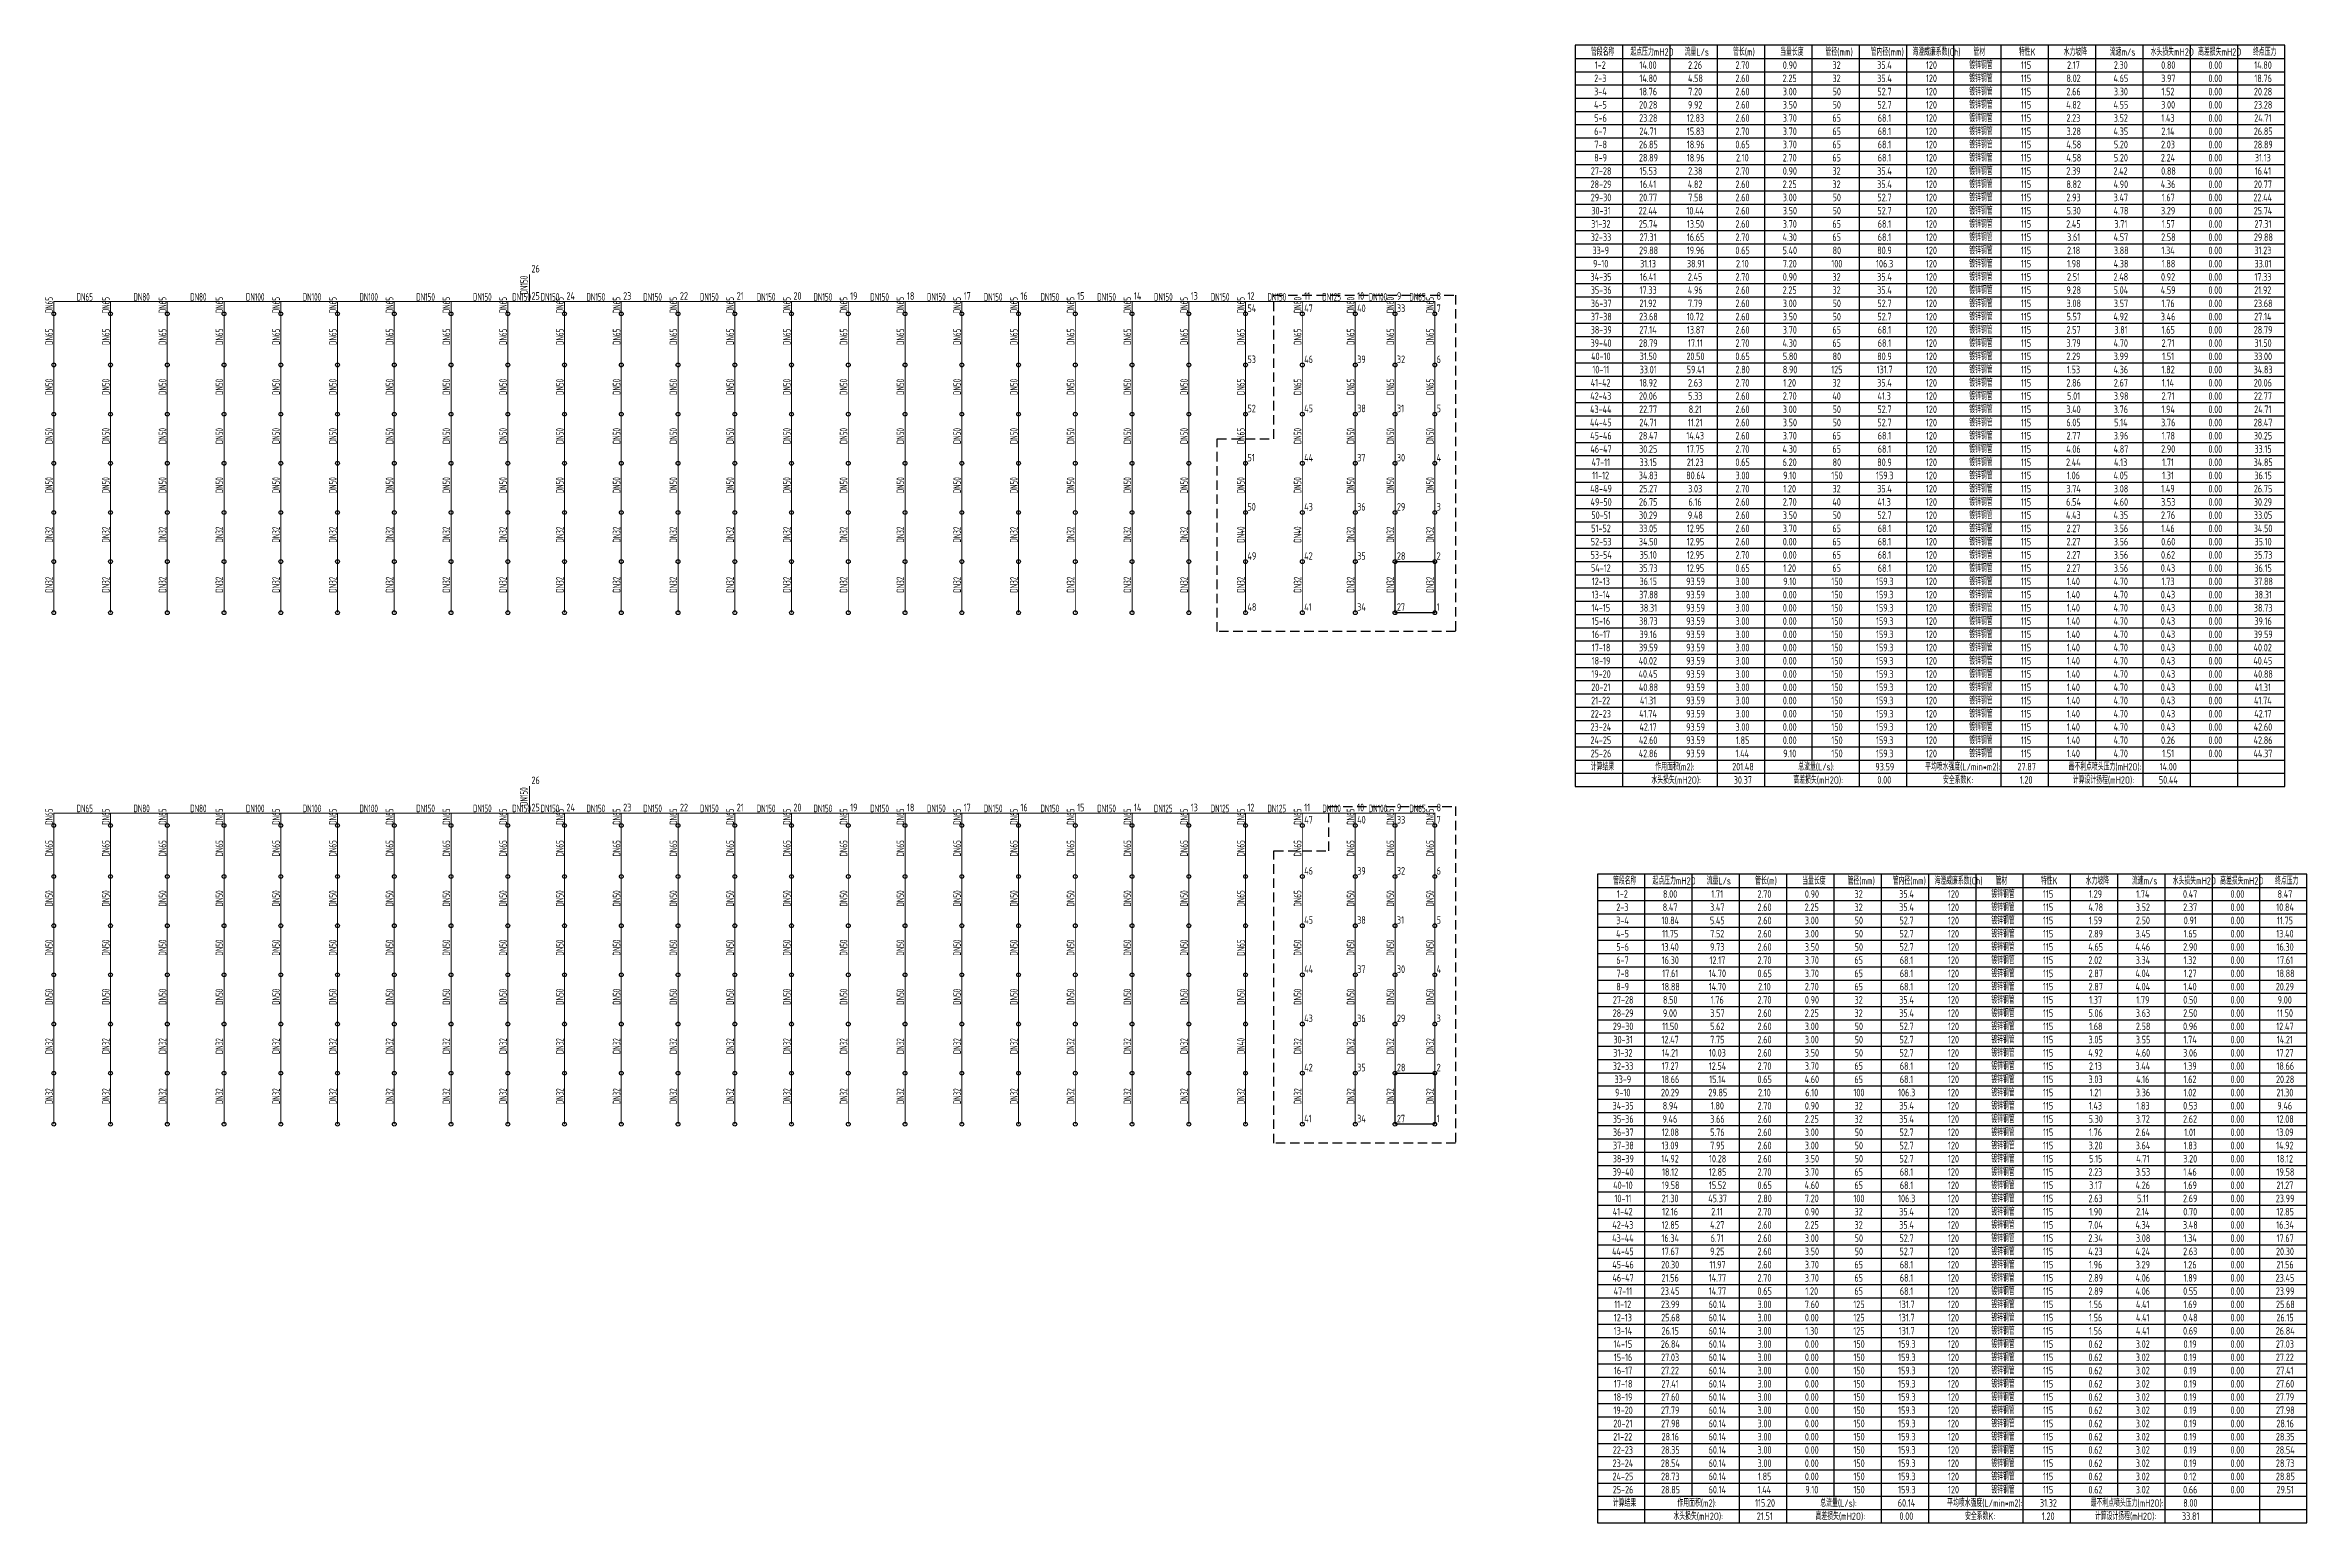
# Model space of a CAD drawing. Header units: millimetres. Extents: x 1622973 to 1895519, y 1781123 to 1975454.
# Drawn here: x 1735020 to 1854567, y 1849806 to 1927936 of the extents above; entities that cross this region are included whole.
import ezdxf

# ---------------------------------------------------------------- set-up
doc = ezdxf.new("R2010")
doc.units = ezdxf.units.MM
doc.header["$LTSCALE"] = 1000
doc.linetypes.add('DASHED', pattern=[0.75, 0.5, -0.25])
doc.layers.get('0').update_dxf_attribs({"linetype": 'CONTINUOUS'})
for name, color, linetype in [('CALC_TEXT', 7, 'CONTINUOUS'), ('EQUIP_喷头', 7, 'CONTINUOUS'), ('PIPE-喷淋', 6, 'CONTINUOUS'), ('S-J_配件', 31, 'CONTINUOUS'), ('TEXT_喷淋', 7, 'CONTINUOUS'), ('TWT_TAB', 7, 'CONTINUOUS')]:
    doc.layers.add(name, color=color, linetype=linetype)
doc.layers.add('DIM_MODI', color=6, linetype='CONTINUOUS', plot=False)
doc.styles.add('_TWT_DIM', font='GBENOR', dxfattribs={"width": 0.8, "height": 4, "bigfont": 'GBCBIG'})
doc.styles.add('_TWT_PIPEDN', font='GBENOR', dxfattribs={"width": 0.8, "height": 4, "bigfont": 'GBCBIG'})
doc.styles.add('_TWT_SHEET', font='GBENOR', dxfattribs={"width": 0.8, "height": 4, "bigfont": 'GBCBIG'})

msp = doc.modelspace()

# ---------------------------------------------------------------- texts
at = {"layer": 'CALC_TEXT', "style": '_TWT_DIM', "width": 0.8}
for s, p in [('26', (1760722, 1915917, 4000)), ('25', (1760722, 1914478, 4000)), ('24', (1762572, 1914478, 4000)), ('23', (1765572, 1914478, 4000)), ('22', (1768572, 1914478, 4000)), ('21', (1771572, 1914478, 4000)), ('20', (1774572, 1914478, 4000)), ('19', (1777572, 1914478, 4000)), ('18', (1780572, 1914478, 4000)), ('17', (1783572, 1914478, 4000)), ('16', (1786572, 1914478, 4000)), ('15', (1789572, 1914478, 4000)), ('14', (1792572, 1914478, 4000)), ('13', (1795572, 1914478, 4000)), ('12', (1798572, 1914478, 4000)), ('54', (1798572, 1913828, 4000)), ('11', (1801572, 1914478, 4000)), ('47', (1801572, 1913828, 4000)), ('10', (1804372, 1914478, 4000)), ('40', (1804372, 1913828, 4000)), ('33', (1806472, 1913828, 4000)), ('9', (1806472, 1914478, 4000)), ('7', (1808572, 1913828, 4000)), ('8', (1808572, 1914478, 4000)), ('53', (1798572, 1911128, 4000)), ('46', (1801572, 1911128, 4000)), ('39', (1804372, 1911128, 4000)), ('32', (1806472, 1911128, 4000)), ('6', (1808572, 1911128, 4000)), ('52', (1798572, 1908528, 4000)), ('45', (1801572, 1908528, 4000)), ('38', (1804372, 1908528, 4000)), ('31', (1806472, 1908528, 4000)), ('5', (1808572, 1908528, 4000)), ('51', (1798572, 1905928, 4000)), ('44', (1801572, 1905928, 4000)), ('37', (1804372, 1905928, 4000)), ('30', (1806472, 1905928, 4000)), ('4', (1808572, 1905928, 4000)), ('50', (1798572, 1903328, 4000)), ('43', (1801572, 1903328, 4000)), ('36', (1804372, 1903328, 4000)), ('29', (1806472, 1903328, 4000)), ('3', (1808572, 1903328, 4000)), ('49', (1798572, 1900728, 4000)), ('42', (1801572, 1900728, 4000)), ('35', (1804372, 1900728, 4000)), ('28', (1806472, 1900728, 4000)), ('2', (1808572, 1900728, 4000)), ('48', (1798572, 1898028, 4000)), ('41', (1801572, 1898028, 4000)), ('34', (1804372, 1898028, 4000)), ('27', (1806472, 1898028, 4000)), ('1', (1808572, 1898028, 4000)), ('26', (1760722, 1888868, 4000)), ('26', (1760722, 1888868, 4000)), ('26', (1760722, 1888868, 4000)), ('25', (1760722, 1887429, 4000)), ('25', (1760722, 1887429, 4000)), ('25', (1760722, 1887429, 4000)), ('24', (1762572, 1887429, 4000)), ('24', (1762572, 1887429, 4000)), ('24', (1762572, 1887429, 4000)), ('23', (1765572, 1887429, 4000)), ('23', (1765572, 1887429, 4000)), ('23', (1765572, 1887429, 4000)), ('22', (1768572, 1887429, 4000)), ('22', (1768572, 1887429, 4000)), ('22', (1768572, 1887429, 4000)), ('21', (1771572, 1887429, 4000)), ('21', (1771572, 1887429, 4000)), ('21', (1771572, 1887429, 4000)), ('20', (1774572, 1887429, 4000)), ('20', (1774572, 1887429, 4000)), ('20', (1774572, 1887429, 4000)), ('19', (1777572, 1887429, 4000)), ('19', (1777572, 1887429, 4000)), ('19', (1777572, 1887429, 4000)), ('18', (1780572, 1887429, 4000)), ('18', (1780572, 1887429, 4000)), ('18', (1780572, 1887429, 4000)), ('17', (1783572, 1887429, 4000)), ('17', (1783572, 1887429, 4000)), ('17', (1783572, 1887429, 4000)), ('16', (1786572, 1887429, 4000)), ('16', (1786572, 1887429, 4000)), ('16', (1786572, 1887429, 4000)), ('15', (1789572, 1887429, 4000)), ('15', (1789572, 1887429, 4000)), ('15', (1789572, 1887429, 4000)), ('14', (1792572, 1887429, 4000)), ('14', (1792572, 1887429, 4000)), ('14', (1792572, 1887429, 4000)), ('13', (1795572, 1887429, 4000)), ('13', (1795572, 1887429, 4000)), ('13', (1795572, 1887429, 4000)), ('12', (1798572, 1887429, 4000)), ('12', (1798572, 1887429, 4000)), ('12', (1798572, 1887429, 4000)), ('11', (1801572, 1887429, 4000)), ('11', (1801572, 1887429, 4000)), ('11', (1801572, 1887429, 4000)), ('10', (1804372, 1887429, 4000)), ('10', (1804372, 1887429, 4000)), ('10', (1804372, 1887429, 4000)), ('9', (1806472, 1887429, 4000)), ('9', (1806472, 1887429, 4000)), ('9', (1806472, 1887429, 4000)), ('8', (1808572, 1887429, 4000)), ('8', (1808572, 1887429, 4000)), ('8', (1808572, 1887429, 4000)), ('47', (1801572, 1886779, 4000)), ('47', (1801572, 1886779, 4000)), ('47', (1801572, 1886779, 4000)), ('40', (1804372, 1886779, 4000)), ('40', (1804372, 1886779, 4000)), ('40', (1804372, 1886779, 4000)), ('33', (1806472, 1886779, 4000)), ('33', (1806472, 1886779, 4000)), ('33', (1806472, 1886779, 4000)), ('7', (1808572, 1886779, 4000)), ('7', (1808572, 1886779, 4000)), ('7', (1808572, 1886779, 4000)), ('46', (1801572, 1884079, 4000)), ('46', (1801572, 1884079, 4000)), ('46', (1801572, 1884079, 4000)), ('39', (1804372, 1884079, 4000)), ('39', (1804372, 1884079, 4000)), ('39', (1804372, 1884079, 4000)), ('32', (1806472, 1884079, 4000)), ('32', (1806472, 1884079, 4000)), ('32', (1806472, 1884079, 4000)), ('6', (1808572, 1884079, 4000)), ('6', (1808572, 1884079, 4000)), ('6', (1808572, 1884079, 4000)), ('45', (1801572, 1881479, 4000)), ('45', (1801572, 1881479, 4000)), ('45', (1801572, 1881479, 4000)), ('38', (1804372, 1881479, 4000)), ('38', (1804372, 1881479, 4000)), ('38', (1804372, 1881479, 4000)), ('31', (1806472, 1881479, 4000)), ('31', (1806472, 1881479, 4000)), ('31', (1806472, 1881479, 4000)), ('5', (1808572, 1881479, 4000)), ('5', (1808572, 1881479, 4000)), ('5', (1808572, 1881479, 4000)), ('44', (1801572, 1878879, 4000)), ('44', (1801572, 1878879, 4000)), ('44', (1801572, 1878879, 4000)), ('37', (1804372, 1878879, 4000)), ('37', (1804372, 1878879, 4000)), ('37', (1804372, 1878879, 4000)), ('30', (1806472, 1878879, 4000)), ('30', (1806472, 1878879, 4000)), ('30', (1806472, 1878879, 4000)), ('4', (1808572, 1878879, 4000)), ('4', (1808572, 1878879, 4000)), ('4', (1808572, 1878879, 4000)), ('43', (1801572, 1876279, 4000)), ('43', (1801572, 1876279, 4000)), ('43', (1801572, 1876279, 4000)), ('36', (1804372, 1876279, 4000)), ('36', (1804372, 1876279, 4000)), ('36', (1804372, 1876279, 4000)), ('29', (1806472, 1876279, 4000)), ('29', (1806472, 1876279, 4000)), ('29', (1806472, 1876279, 4000)), ('3', (1808572, 1876279, 4000)), ('3', (1808572, 1876279, 4000)), ('3', (1808572, 1876279, 4000)), ('42', (1801572, 1873679, 4000)), ('42', (1801572, 1873679, 4000)), ('42', (1801572, 1873679, 4000)), ('35', (1804372, 1873679, 4000)), ('35', (1804372, 1873679, 4000)), ('35', (1804372, 1873679, 4000)), ('28', (1806472, 1873679, 4000)), ('28', (1806472, 1873679, 4000)), ('28', (1806472, 1873679, 4000)), ('2', (1808572, 1873679, 4000)), ('2', (1808572, 1873679, 4000)), ('2', (1808572, 1873679, 4000)), ('41', (1801572, 1870979, 4000)), ('41', (1801572, 1870979, 4000)), ('41', (1801572, 1870979, 4000)), ('34', (1804372, 1870979, 4000)), ('34', (1804372, 1870979, 4000)), ('34', (1804372, 1870979, 4000)), ('27', (1806472, 1870979, 4000)), ('27', (1806472, 1870979, 4000)), ('27', (1806472, 1870979, 4000)), ('1', (1808572, 1870979, 4000)), ('1', (1808572, 1870979, 4000)), ('1', (1808572, 1870979, 4000))]:
    msp.add_text(s, height=400, dxfattribs=at).set_placement(p)
at = {"layer": 'TEXT_喷淋', "style": '_TWT_PIPEDN', "width": 0.64}
for s, rotation, p in [('DN150', 90, (1760522, 1914756)), ('DN65', 90, (1735422, 1913761)), ('DN65', 360, (1736679, 1914428)), ('DN65', 90, (1738422, 1913761)), ('DN80', 360, (1739684, 1914428)), ('DN65', 90, (1741422, 1913761)), ('DN80', 360, (1742684, 1914428)), ('DN65', 90, (1744422, 1913761)), ('DN100', 360, (1745630, 1914428)), ('DN65', 90, (1747422, 1913761)), ('DN100', 360, (1748630, 1914428)), ('DN65', 90, (1750422, 1913761)), ('DN100', 360, (1751630, 1914428)), ('DN65', 90, (1753422, 1913761)), ('DN150', 360, (1754630, 1914428)), ('DN65', 90, (1756422, 1913761)), ('DN150', 360, (1757630, 1914428)), ('DN65', 90, (1759422, 1913761)), ('DN150', 360, (1759705, 1914428)), ('DN150', 360, (1761205, 1914428)), ('DN65', 90, (1762422, 1913761)), ('DN150', 360, (1763630, 1914428)), ('DN65', 90, (1765422, 1913761)), ('DN150', 360, (1766630, 1914428)), ('DN65', 90, (1768422, 1913761)), ('DN150', 360, (1769630, 1914428)), ('DN65', 90, (1771422, 1913761)), ('DN150', 360, (1772630, 1914428)), ('DN65', 90, (1774422, 1913761)), ('DN150', 360, (1775630, 1914428)), ('DN65', 90, (1777422, 1913761)), ('DN150', 360, (1778630, 1914428)), ('DN65', 90, (1780422, 1913761)), ('DN150', 360, (1781630, 1914428)), ('DN65', 90, (1783422, 1913761)), ('DN150', 360, (1784630, 1914428)), ('DN65', 90, (1786422, 1913761)), ('DN150', 360, (1787630, 1914428)), ('DN65', 90, (1789422, 1913761)), ('DN150', 360, (1790630, 1914428)), ('DN65', 90, (1792422, 1913761)), ('DN150', 360, (1793630, 1914428)), ('DN65', 90, (1795422, 1913761)), ('DN150', 360, (1796630, 1914428)), ('DN65', 90, (1798422, 1913761)), ('DN150', 360, (1799630, 1914428)), ('DN80', 90, (1801422, 1913765)), ('DN125', 360, (1802526, 1914428)), ('DN80', 90, (1804222, 1913765)), ('DN100', 360, (1804980, 1914428)), ('DN80', 90, (1806322, 1913765)), ('DN65', 360, (1807129, 1914428)), ('DN65', 90, (1808422, 1913761)), ('DN65', 90, (1735422, 1912086)), ('DN65', 90, (1738422, 1912086)), ('DN65', 90, (1741422, 1912086)), ('DN65', 90, (1744422, 1912086)), ('DN65', 90, (1747422, 1912086)), ('DN65', 90, (1750422, 1912086)), ('DN65', 90, (1753422, 1912086)), ('DN65', 90, (1756422, 1912086)), ('DN65', 90, (1759422, 1912086)), ('DN65', 90, (1762422, 1912086)), ('DN65', 90, (1765422, 1912086)), ('DN65', 90, (1768422, 1912086)), ('DN65', 90, (1771422, 1912086)), ('DN65', 90, (1774422, 1912086)), ('DN65', 90, (1777422, 1912086)), ('DN65', 90, (1780422, 1912086)), ('DN65', 90, (1783422, 1912086)), ('DN65', 90, (1786422, 1912086)), ('DN65', 90, (1789422, 1912086)), ('DN65', 90, (1792422, 1912086)), ('DN65', 90, (1795422, 1912086)), ('DN65', 90, (1798422, 1912086)), ('DN65', 90, (1801422, 1912086)), ('DN65', 90, (1804222, 1912086)), ('DN65', 90, (1806322, 1912086)), ('DN65', 90, (1808422, 1912086)), ('DN50', 90, (1735422, 1909440)), ('DN50', 90, (1738422, 1909440)), ('DN50', 90, (1741422, 1909440)), ('DN50', 90, (1744422, 1909440)), ('DN50', 90, (1747422, 1909440)), ('DN50', 90, (1750422, 1909440)), ('DN50', 90, (1753422, 1909440)), ('DN50', 90, (1756422, 1909440)), ('DN50', 90, (1759422, 1909440)), ('DN50', 90, (1762422, 1909440)), ('DN50', 90, (1765422, 1909440)), ('DN50', 90, (1768422, 1909440)), ('DN50', 90, (1771422, 1909440)), ('DN50', 90, (1774422, 1909440)), ('DN50', 90, (1777422, 1909440)), ('DN50', 90, (1780422, 1909440)), ('DN50', 90, (1783422, 1909440)), ('DN50', 90, (1786422, 1909440)), ('DN50', 90, (1789422, 1909440)), ('DN50', 90, (1792422, 1909440)), ('DN50', 90, (1795422, 1909440)), ('DN65', 90, (1798422, 1909436)), ('DN65', 90, (1801422, 1909436)), ('DN65', 90, (1804222, 1909436)), ('DN65', 90, (1806322, 1909436)), ('DN65', 90, (1808422, 1909436)), ('DN50', 90, (1735422, 1906840)), ('DN50', 90, (1738422, 1906840)), ('DN50', 90, (1741422, 1906840)), ('DN50', 90, (1744422, 1906840)), ('DN50', 90, (1747422, 1906840)), ('DN50', 90, (1750422, 1906840)), ('DN50', 90, (1753422, 1906840)), ('DN50', 90, (1756422, 1906840)), ('DN50', 90, (1759422, 1906840)), ('DN50', 90, (1762422, 1906840)), ('DN50', 90, (1765422, 1906840)), ('DN50', 90, (1768422, 1906840)), ('DN50', 90, (1771422, 1906840)), ('DN50', 90, (1774422, 1906840)), ('DN50', 90, (1777422, 1906840)), ('DN50', 90, (1780422, 1906840)), ('DN50', 90, (1783422, 1906840)), ('DN50', 90, (1786422, 1906840)), ('DN50', 90, (1789422, 1906840)), ('DN50', 90, (1792422, 1906840)), ('DN50', 90, (1795422, 1906840)), ('DN65', 90, (1798422, 1906836)), ('DN50', 90, (1801422, 1906840)), ('DN50', 90, (1804222, 1906840)), ('DN50', 90, (1806322, 1906840)), ('DN50', 90, (1808422, 1906840)), ('DN50', 90, (1735422, 1904240)), ('DN50', 90, (1738422, 1904240)), ('DN50', 90, (1741422, 1904240)), ('DN50', 90, (1744422, 1904240)), ('DN50', 90, (1747422, 1904240)), ('DN50', 90, (1750422, 1904240)), ('DN50', 90, (1753422, 1904240)), ('DN50', 90, (1756422, 1904240)), ('DN50', 90, (1759422, 1904240)), ('DN50', 90, (1762422, 1904240)), ('DN50', 90, (1765422, 1904240)), ('DN50', 90, (1768422, 1904240)), ('DN50', 90, (1771422, 1904240)), ('DN50', 90, (1774422, 1904240)), ('DN50', 90, (1777422, 1904240)), ('DN50', 90, (1780422, 1904240)), ('DN50', 90, (1783422, 1904240)), ('DN50', 90, (1786422, 1904240)), ('DN50', 90, (1789422, 1904240)), ('DN50', 90, (1792422, 1904240)), ('DN50', 90, (1795422, 1904240)), ('DN50', 90, (1798422, 1904240)), ('DN50', 90, (1801422, 1904240)), ('DN50', 90, (1804222, 1904240)), ('DN50', 90, (1806322, 1904240)), ('DN50', 90, (1808422, 1904240)), ('DN32', 90, (1735422, 1901634)), ('DN32', 90, (1738422, 1901634)), ('DN32', 90, (1741422, 1901634)), ('DN32', 90, (1744422, 1901634)), ('DN32', 90, (1747422, 1901634)), ('DN32', 90, (1750422, 1901634)), ('DN32', 90, (1753422, 1901634)), ('DN32', 90, (1756422, 1901634)), ('DN32', 90, (1759422, 1901634)), ('DN32', 90, (1762422, 1901634)), ('DN32', 90, (1765422, 1901634)), ('DN32', 90, (1768422, 1901634)), ('DN32', 90, (1771422, 1901634)), ('DN32', 90, (1774422, 1901634)), ('DN32', 90, (1777422, 1901634)), ('DN32', 90, (1780422, 1901634)), ('DN32', 90, (1783422, 1901634)), ('DN32', 90, (1786422, 1901634)), ('DN32', 90, (1789422, 1901634)), ('DN32', 90, (1792422, 1901634)), ('DN32', 90, (1795422, 1901634)), ('DN40', 90, (1798422, 1901629)), ('DN40', 90, (1801422, 1901629)), ('DN32', 90, (1804222, 1901634)), ('DN32', 90, (1806322, 1901634)), ('DN32', 90, (1808422, 1901634)), ('DN32', 90, (1735422, 1898984)), ('DN32', 90, (1738422, 1898984)), ('DN32', 90, (1741422, 1898984)), ('DN32', 90, (1744422, 1898984)), ('DN32', 90, (1747422, 1898984)), ('DN32', 90, (1750422, 1898984)), ('DN32', 90, (1753422, 1898984)), ('DN32', 90, (1756422, 1898984)), ('DN32', 90, (1759422, 1898984)), ('DN32', 90, (1762422, 1898984)), ('DN32', 90, (1765422, 1898984)), ('DN32', 90, (1768422, 1898984)), ('DN32', 90, (1771422, 1898984)), ('DN32', 90, (1774422, 1898984)), ('DN32', 90, (1777422, 1898984)), ('DN32', 90, (1780422, 1898984)), ('DN32', 90, (1783422, 1898984)), ('DN32', 90, (1786422, 1898984)), ('DN32', 90, (1789422, 1898984)), ('DN32', 90, (1792422, 1898984)), ('DN32', 90, (1795422, 1898984)), ('DN32', 90, (1798422, 1898984)), ('DN32', 90, (1801422, 1898984)), ('DN32', 90, (1804222, 1898984)), ('DN32', 90, (1806322, 1898984)), ('DN32', 90, (1808422, 1898984)), ('DN65', 360, (1736679, 1887379)), ('DN80', 360, (1739684, 1887379)), ('DN80', 360, (1742684, 1887379)), ('DN100', 360, (1745630, 1887379)), ('DN100', 360, (1748630, 1887379)), ('DN100', 360, (1751630, 1887379)), ('DN150', 360, (1754630, 1887379)), ('DN150', 360, (1757630, 1887379)), ('DN150', 360, (1759705, 1887379)), ('DN150', 90, (1760522, 1887707)), ('DN150', 360, (1761205, 1887379)), ('DN150', 360, (1763630, 1887379)), ('DN150', 360, (1766630, 1887379)), ('DN150', 360, (1769630, 1887379)), ('DN150', 360, (1772630, 1887379)), ('DN150', 360, (1775630, 1887379)), ('DN150', 360, (1778630, 1887379)), ('DN150', 360, (1781630, 1887379)), ('DN150', 360, (1784630, 1887379)), ('DN150', 360, (1787630, 1887379)), ('DN150', 360, (1790630, 1887379)), ('DN125', 360, (1793626, 1887379)), ('DN125', 360, (1796626, 1887379)), ('DN125', 360, (1799626, 1887379)), ('DN100', 360, (1802530, 1887379)), ('DN100', 360, (1804980, 1887379)), ('DN65', 360, (1807129, 1887379)), ('DN65', 90, (1735422, 1886711)), ('DN65', 90, (1738422, 1886711)), ('DN65', 90, (1741422, 1886711)), ('DN65', 90, (1744422, 1886711)), ('DN65', 90, (1747422, 1886711)), ('DN65', 90, (1750422, 1886711)), ('DN65', 90, (1753422, 1886711)), ('DN65', 90, (1756422, 1886711)), ('DN65', 90, (1759422, 1886711)), ('DN65', 90, (1762422, 1886711)), ('DN65', 90, (1765422, 1886711)), ('DN65', 90, (1768422, 1886711)), ('DN65', 90, (1771422, 1886711)), ('DN65', 90, (1774422, 1886711)), ('DN65', 90, (1777422, 1886711)), ('DN65', 90, (1780422, 1886711)), ('DN65', 90, (1783422, 1886711)), ('DN65', 90, (1786422, 1886711)), ('DN65', 90, (1789422, 1886711)), ('DN65', 90, (1792422, 1886711)), ('DN65', 90, (1795422, 1886711)), ('DN65', 90, (1798422, 1886711)), ('DN65', 90, (1801422, 1886711)), ('DN65', 90, (1804222, 1886711)), ('DN65', 90, (1806322, 1886711)), ('DN65', 90, (1808422, 1886711)), ('DN65', 90, (1735422, 1885036)), ('DN65', 90, (1738422, 1885036)), ('DN65', 90, (1741422, 1885036)), ('DN65', 90, (1744422, 1885036)), ('DN65', 90, (1747422, 1885036)), ('DN65', 90, (1750422, 1885036)), ('DN65', 90, (1753422, 1885036)), ('DN65', 90, (1756422, 1885036)), ('DN65', 90, (1759422, 1885036)), ('DN65', 90, (1762422, 1885036)), ('DN65', 90, (1765422, 1885036)), ('DN65', 90, (1768422, 1885036)), ('DN65', 90, (1771422, 1885036)), ('DN65', 90, (1774422, 1885036)), ('DN65', 90, (1777422, 1885036)), ('DN65', 90, (1780422, 1885036)), ('DN65', 90, (1783422, 1885036)), ('DN65', 90, (1786422, 1885036)), ('DN65', 90, (1789422, 1885036)), ('DN65', 90, (1792422, 1885036)), ('DN65', 90, (1795422, 1885036)), ('DN65', 90, (1798422, 1885036)), ('DN65', 90, (1801422, 1885036)), ('DN65', 90, (1804222, 1885036)), ('DN65', 90, (1806322, 1885036)), ('DN65', 90, (1808422, 1885036)), ('DN50', 90, (1735422, 1882391)), ('DN50', 90, (1738422, 1882391)), ('DN50', 90, (1741422, 1882391)), ('DN50', 90, (1744422, 1882391)), ('DN50', 90, (1747422, 1882391)), ('DN50', 90, (1750422, 1882391)), ('DN50', 90, (1753422, 1882391)), ('DN50', 90, (1756422, 1882391)), ('DN50', 90, (1759422, 1882391)), ('DN50', 90, (1762422, 1882391)), ('DN50', 90, (1765422, 1882391)), ('DN50', 90, (1768422, 1882391)), ('DN50', 90, (1771422, 1882391)), ('DN50', 90, (1774422, 1882391)), ('DN50', 90, (1777422, 1882391)), ('DN50', 90, (1780422, 1882391)), ('DN50', 90, (1783422, 1882391)), ('DN50', 90, (1786422, 1882391)), ('DN50', 90, (1789422, 1882391)), ('DN50', 90, (1792422, 1882391)), ('DN50', 90, (1795422, 1882391)), ('DN65', 90, (1798422, 1882386)), ('DN65', 90, (1801422, 1882386)), ('DN50', 90, (1804222, 1882391)), ('DN50', 90, (1806322, 1882391)), ('DN50', 90, (1808422, 1882391)), ('DN50', 90, (1735422, 1879791)), ('DN50', 90, (1738422, 1879791)), ('DN50', 90, (1741422, 1879791)), ('DN50', 90, (1744422, 1879791)), ('DN50', 90, (1747422, 1879791)), ('DN50', 90, (1750422, 1879791)), ('DN50', 90, (1753422, 1879791)), ('DN50', 90, (1756422, 1879791)), ('DN50', 90, (1759422, 1879791)), ('DN50', 90, (1762422, 1879791)), ('DN50', 90, (1765422, 1879791)), ('DN50', 90, (1768422, 1879791)), ('DN50', 90, (1771422, 1879791)), ('DN50', 90, (1774422, 1879791)), ('DN50', 90, (1777422, 1879791)), ('DN50', 90, (1780422, 1879791)), ('DN50', 90, (1783422, 1879791)), ('DN50', 90, (1786422, 1879791)), ('DN50', 90, (1789422, 1879791)), ('DN50', 90, (1792422, 1879791)), ('DN50', 90, (1795422, 1879791)), ('DN65', 90, (1798422, 1879786)), ('DN50', 90, (1801422, 1879791)), ('DN50', 90, (1804222, 1879791)), ('DN50', 90, (1806322, 1879791)), ('DN50', 90, (1808422, 1879791)), ('DN50', 90, (1735422, 1877191)), ('DN50', 90, (1738422, 1877191)), ('DN50', 90, (1741422, 1877191)), ('DN50', 90, (1744422, 1877191)), ('DN50', 90, (1747422, 1877191)), ('DN50', 90, (1750422, 1877191)), ('DN50', 90, (1753422, 1877191)), ('DN50', 90, (1756422, 1877191)), ('DN50', 90, (1759422, 1877191)), ('DN50', 90, (1762422, 1877191)), ('DN50', 90, (1765422, 1877191)), ('DN50', 90, (1768422, 1877191)), ('DN50', 90, (1771422, 1877191)), ('DN50', 90, (1774422, 1877191)), ('DN50', 90, (1777422, 1877191)), ('DN50', 90, (1780422, 1877191)), ('DN50', 90, (1783422, 1877191)), ('DN50', 90, (1786422, 1877191)), ('DN50', 90, (1789422, 1877191)), ('DN50', 90, (1792422, 1877191)), ('DN50', 90, (1795422, 1877191)), ('DN50', 90, (1798422, 1877191)), ('DN50', 90, (1801422, 1877191)), ('DN50', 90, (1804222, 1877191)), ('DN50', 90, (1806322, 1877191)), ('DN50', 90, (1808422, 1877191)), ('DN32', 90, (1735422, 1874584)), ('DN32', 90, (1738422, 1874584)), ('DN32', 90, (1741422, 1874584)), ('DN32', 90, (1744422, 1874584)), ('DN32', 90, (1747422, 1874584)), ('DN32', 90, (1750422, 1874584)), ('DN32', 90, (1753422, 1874584)), ('DN32', 90, (1756422, 1874584)), ('DN32', 90, (1759422, 1874584)), ('DN32', 90, (1762422, 1874584)), ('DN32', 90, (1765422, 1874584)), ('DN32', 90, (1768422, 1874584)), ('DN32', 90, (1771422, 1874584)), ('DN32', 90, (1774422, 1874584)), ('DN32', 90, (1777422, 1874584)), ('DN32', 90, (1780422, 1874584)), ('DN32', 90, (1783422, 1874584)), ('DN32', 90, (1786422, 1874584)), ('DN32', 90, (1789422, 1874584)), ('DN32', 90, (1792422, 1874584)), ('DN32', 90, (1795422, 1874584)), ('DN40', 90, (1798422, 1874580)), ('DN32', 90, (1801422, 1874584)), ('DN32', 90, (1804222, 1874584)), ('DN32', 90, (1806322, 1874584)), ('DN32', 90, (1808422, 1874584)), ('DN32', 90, (1735422, 1871934)), ('DN32', 90, (1738422, 1871934)), ('DN32', 90, (1741422, 1871934)), ('DN32', 90, (1744422, 1871934)), ('DN32', 90, (1747422, 1871934)), ('DN32', 90, (1750422, 1871934)), ('DN32', 90, (1753422, 1871934)), ('DN32', 90, (1756422, 1871934)), ('DN32', 90, (1759422, 1871934)), ('DN32', 90, (1762422, 1871934)), ('DN32', 90, (1765422, 1871934)), ('DN32', 90, (1768422, 1871934)), ('DN32', 90, (1771422, 1871934)), ('DN32', 90, (1774422, 1871934)), ('DN32', 90, (1777422, 1871934)), ('DN32', 90, (1780422, 1871934)), ('DN32', 90, (1783422, 1871934)), ('DN32', 90, (1786422, 1871934)), ('DN32', 90, (1789422, 1871934)), ('DN32', 90, (1792422, 1871934)), ('DN32', 90, (1795422, 1871934)), ('DN32', 90, (1798422, 1871934)), ('DN32', 90, (1801422, 1871934)), ('DN32', 90, (1804222, 1871934)), ('DN32', 90, (1806322, 1871934)), ('DN32', 90, (1808422, 1871934))]:
    msp.add_text(s, height=400, rotation=rotation, dxfattribs=at).set_placement(p)
at = {"layer": 'TWT_TAB', "style": '_TWT_SHEET', "width": 0.8}
for s, height, p in [('管段名称', 385.8, (1816729, 1927386)), ('起点压力mH2O', 385.8, (1818816, 1927386)), ('流量L/s', 385.8, (1821681, 1927386)), ('管长(m)', 385.8, (1824244, 1927386)), ('当量长度', 385.8, (1826729, 1927386)), ('管径(mm)', 385.8, (1829128, 1927386)), ('管内径(mm)', 385.8, (1831516, 1927386)), ('海澄威廉系数(Ch)', 385.8, (1833722, 1927386)), ('镀锌钢管', 385.8, (1836724, 1926686)), ('管材', 385.8, (1836952, 1927386)), ('特性K', 385.8, (1839351, 1927386)), ('水力坡降', 385.8, (1841717, 1927386)), ('流速m/s', 385.8, (1844155, 1927386)), ('水头损失mH2O', 385.8, (1846315, 1927386)), ('高差损失mH2O', 385.8, (1848825, 1927386)), ('终点压力', 385.8, (1851724, 1927386)), ('2-3', 400, (1816902, 1925986)), ('1-2', 400, (1816930, 1926686)), ('14.00', 400, (1819291, 1926686)), ('14.80', 400, (1819291, 1925986)), ('4.58', 400, (1821858, 1925986)), ('2.26', 400, (1821861, 1926686)), ('2.70', 400, (1824368, 1926686)), ('2.60', 400, (1824368, 1925986)), ('2.25', 400, (1826862, 1925986)), ('0.90', 400, (1826870, 1926686)), ('32', 400, (1829496, 1926686)), ('32', 400, (1829496, 1925986)), ('35.4', 400, (1831858, 1926686)), ('35.4', 400, (1831858, 1925986)), ('120', 400, (1834438, 1926686)), ('120', 400, (1834438, 1925986)), ('镀锌钢管', 385.8, (1836724, 1925986)), ('115', 400, (1839459, 1926686)), ('115', 400, (1839459, 1925986)), ('8.02', 400, (1841863, 1925986)), ('2.17', 400, (1841894, 1926686)), ('4.65', 400, (1844352, 1925986)), ('2.30', 400, (1844368, 1926686)), ('0.80', 400, (1846871, 1926686)), ('3.97', 400, (1846871, 1925986)), ('0.00', 400, (1849371, 1926686)), ('0.00', 400, (1849371, 1925986)), ('14.80', 400, (1851791, 1926686)), ('18.76', 400, (1851798, 1925986)), ('4-5', 400, (1816892, 1924586)), ('3-4', 400, (1816898, 1925286)), ('20.28', 400, (1819274, 1924586)), ('18.76', 400, (1819298, 1925286)), ('9.92', 400, (1821857, 1924586)), ('7.20', 400, (1821871, 1925286)), ('2.60', 400, (1824368, 1925286)), ('2.60', 400, (1824368, 1924586)), ('3.00', 400, (1826871, 1925286)), ('3.50', 400, (1826871, 1924586)), ('50', 400, (1829504, 1925286)), ('50', 400, (1829504, 1924586)), ('52.7', 400, (1831871, 1925286)), ('52.7', 400, (1831871, 1924586)), ('120', 400, (1834438, 1925286)), ('120', 400, (1834438, 1924586)), ('镀锌钢管', 385.8, (1836724, 1925286)), ('镀锌钢管', 385.8, (1836724, 1924586)), ('115', 400, (1839459, 1925286)), ('115', 400, (1839459, 1924586)), ('4.82', 400, (1841850, 1924586)), ('2.66', 400, (1841861, 1925286)), ('4.55', 400, (1844352, 1924586)), ('3.30', 400, (1844371, 1925286)), ('3.00', 400, (1846871, 1924586)), ('1.52', 400, (1846890, 1925286)), ('0.00', 400, (1849371, 1925286)), ('0.00', 400, (1849371, 1924586)), ('20.28', 400, (1851774, 1925286)), ('23.28', 400, (1851774, 1924586)), ('6-7', 400, (1816903, 1923186)), ('5-6', 400, (1816904, 1923886)), ('23.28', 400, (1819274, 1923886)), ('24.71', 400, (1819288, 1923186)), ('12.83', 400, (1821799, 1923886)), ('15.83', 400, (1821799, 1923186)), ('2.60', 400, (1824368, 1923886)), ('2.70', 400, (1824368, 1923186)), ('3.70', 400, (1826871, 1923886)), ('3.70', 400, (1826871, 1923186)), ('65', 400, (1829491, 1923886)), ('65', 400, (1829491, 1923186)), ('68.1', 400, (1831890, 1923886)), ('68.1', 400, (1831890, 1923186)), ('120', 400, (1834438, 1923886)), ('120', 400, (1834438, 1923186)), ('镀锌钢管', 385.8, (1836724, 1923886)), ('镀锌钢管', 385.8, (1836724, 1923186)), ('115', 400, (1839459, 1923886)), ('115', 400, (1839459, 1923186)), ('2.23', 400, (1841862, 1923886)), ('3.28', 400, (1841871, 1923186)), ('4.35', 400, (1844352, 1923186)), ('3.52', 400, (1844363, 1923886)), ('1.43', 400, (1846879, 1923886)), ('2.14', 400, (1846881, 1923186)), ('0.00', 400, (1849371, 1923886)), ('0.00', 400, (1849371, 1923186)), ('26.85', 400, (1851769, 1923186)), ('24.71', 400, (1851788, 1923886)), ('7-8', 400, (1816911, 1922486)), ('26.85', 400, (1819269, 1922486)), ('18.96', 400, (1821797, 1922486)), ('0.65', 400, (1824365, 1922486)), ('3.70', 400, (1826871, 1922486)), ('65', 400, (1829491, 1922486)), ('68.1', 400, (1831890, 1922486)), ('120', 400, (1834438, 1922486)), ('镀锌钢管', 385.8, (1836724, 1922486)), ('115', 400, (1839459, 1922486)), ('4.58', 400, (1841858, 1922486)), ('5.20', 400, (1844371, 1922486)), ('2.03', 400, (1846862, 1922486)), ('0.00', 400, (1849371, 1922486)), ('28.89', 400, (1851765, 1922486)), ('27-28', 400, (1816721, 1921086)), ('8-9', 400, (1816901, 1921786)), ('28.89', 400, (1819265, 1921786)), ('15.53', 400, (1819299, 1921086)), ('18.96', 400, (1821797, 1921786)), ('2.38', 400, (1821868, 1921086)), ('2.70', 400, (1824368, 1921086)), ('2.10', 400, (1824394, 1921786)), ('2.70', 400, (1826868, 1921786)), ('0.90', 400, (1826870, 1921086)), ('65', 400, (1829491, 1921786)), ('32', 400, (1829496, 1921086)), ('35.4', 400, (1831858, 1921086)), ('68.1', 400, (1831890, 1921786)), ('120', 400, (1834438, 1921786)), ('120', 400, (1834438, 1921086)), ('镀锌钢管', 385.8, (1836724, 1921786)), ('镀锌钢管', 385.8, (1836724, 1921086)), ('115', 400, (1839459, 1921786)), ('115', 400, (1839459, 1921086)), ('4.58', 400, (1841858, 1921786)), ('2.39', 400, (1841858, 1921086)), ('2.42', 400, (1844346, 1921086)), ('5.20', 400, (1844371, 1921786)), ('2.24', 400, (1846854, 1921786)), ('0.88', 400, (1846871, 1921086)), ('0.00', 400, (1849371, 1921786)), ('0.00', 400, (1849371, 1921086)), ('16.41', 400, (1851818, 1921086)), ('31.13', 400, (1851825, 1921786)), ('28-29', 400, (1816711, 1920386)), ('29-30', 400, (1816720, 1919686)), ('20.77', 400, (1819274, 1919686)), ('16.41', 400, (1819318, 1920386)), ('4.82', 400, (1821850, 1920386)), ('7.58', 400, (1821871, 1919686)), ('2.60', 400, (1824368, 1920386)), ('2.60', 400, (1824368, 1919686)), ('2.25', 400, (1826862, 1920386)), ('3.00', 400, (1826871, 1919686)), ('32', 400, (1829496, 1920386)), ('50', 400, (1829504, 1919686)), ('35.4', 400, (1831858, 1920386)), ('52.7', 400, (1831871, 1919686)), ('120', 400, (1834438, 1920386)), ('120', 400, (1834438, 1919686)), ('镀锌钢管', 385.8, (1836724, 1920386)), ('镀锌钢管', 385.8, (1836724, 1919686)), ('115', 400, (1839459, 1920386)), ('115', 400, (1839459, 1919686)), ('2.93', 400, (1841862, 1919686)), ('8.82', 400, (1841863, 1920386)), ('4.90', 400, (1844357, 1920386)), ('3.47', 400, (1844358, 1919686)), ('4.36', 400, (1846851, 1920386)), ('1.67', 400, (1846898, 1919686)), ('0.00', 400, (1849371, 1920386)), ('0.00', 400, (1849371, 1919686)), ('22.44', 400, (1851748, 1919686)), ('20.77', 400, (1851774, 1920386)), ('30-31', 400, (1816751, 1918986)), ('22.44', 400, (1819248, 1918986)), ('10.44', 400, (1821778, 1918986)), ('2.60', 400, (1824368, 1918986)), ('3.50', 400, (1826871, 1918986)), ('50', 400, (1829504, 1918986)), ('52.7', 400, (1831871, 1918986)), ('120', 400, (1834438, 1918986)), ('镀锌钢管', 385.8, (1836724, 1918986)), ('115', 400, (1839459, 1918986)), ('5.30', 400, (1841871, 1918986)), ('4.78', 400, (1844358, 1918986)), ('3.29', 400, (1846861, 1918986)), ('0.00', 400, (1849371, 1918986)), ('25.74', 400, (1851761, 1918986)), ('32-33', 400, (1816719, 1917586)), ('31-32', 400, (1816743, 1918286)), ('25.74', 400, (1819261, 1918286)), ('27.31', 400, (1819301, 1917586)), ('16.65', 400, (1821799, 1917586)), ('13.50', 400, (1821804, 1918286)), ('2.60', 400, (1824368, 1918286)), ('2.70', 400, (1824368, 1917586)), ('4.30', 400, (1826858, 1917586)), ('3.70', 400, (1826871, 1918286)), ('65', 400, (1829491, 1918286)), ('65', 400, (1829491, 1917586)), ('68.1', 400, (1831890, 1918286)), ('68.1', 400, (1831890, 1917586)), ('120', 400, (1834438, 1918286)), ('120', 400, (1834438, 1917586)), ('镀锌钢管', 385.8, (1836724, 1918286)), ('镀锌钢管', 385.8, (1836724, 1917586)), ('115', 400, (1839459, 1918286)), ('115', 400, (1839459, 1917586)), ('2.45', 400, (1841849, 1918286)), ('3.61', 400, (1841898, 1917586)), ('4.57', 400, (1844358, 1917586)), ('3.71', 400, (1844398, 1918286)), ('2.58', 400, (1846868, 1917586)), ('1.57', 400, (1846898, 1918286)), ('0.00', 400, (1849371, 1918286)), ('0.00', 400, (1849371, 1917586)), ('29.88', 400, (1851774, 1917586)), ('27.31', 400, (1851801, 1918286)), ('33-9', 400, (1816808, 1916886)), ('9-10', 400, (1816839, 1916186)), ('29.88', 400, (1819274, 1916886)), ('31.13', 400, (1819325, 1916186)), ('19.96', 400, (1821797, 1916886)), ('38.91', 400, (1821804, 1916186)), ('0.65', 400, (1824365, 1916886)), ('2.10', 400, (1824394, 1916186)), ('5.40', 400, (1826858, 1916886)), ('7.20', 400, (1826871, 1916186)), ('100', 400, (1829438, 1916186)), ('80', 400, (1829504, 1916886)), ('106.3', 400, (1831799, 1916186)), ('80.9', 400, (1831861, 1916886)), ('120', 400, (1834438, 1916886)), ('120', 400, (1834438, 1916186)), ('镀锌钢管', 385.8, (1836724, 1916886)), ('镀锌钢管', 385.8, (1836724, 1916186)), ('115', 400, (1839459, 1916886)), ('115', 400, (1839459, 1916186)), ('1.98', 400, (1841897, 1916186)), ('2.18', 400, (1841894, 1916886)), ('4.38', 400, (1844358, 1916186)), ('3.88', 400, (1844371, 1916886)), ('1.34', 400, (1846884, 1916886)), ('1.88', 400, (1846898, 1916186)), ('0.00', 400, (1849371, 1916886)), ('0.00', 400, (1849371, 1916186)), ('31.23', 400, (1851799, 1916886)), ('33.01', 400, (1851804, 1916186)), ('34-35', 400, (1816705, 1915486)), ('35-36', 400, (1816718, 1914786)), ('17.33', 400, (1819299, 1914786)), ('16.41', 400, (1819318, 1915486)), ('2.45', 400, (1821849, 1915486)), ('4.96', 400, (1821851, 1914786)), ('2.70', 400, (1824368, 1915486)), ('2.60', 400, (1824368, 1914786)), ('2.25', 400, (1826862, 1914786)), ('0.90', 400, (1826870, 1915486)), ('32', 400, (1829496, 1915486)), ('32', 400, (1829496, 1914786)), ('35.4', 400, (1831858, 1915486)), ('35.4', 400, (1831858, 1914786)), ('120', 400, (1834438, 1915486)), ('120', 400, (1834438, 1914786)), ('镀锌钢管', 385.8, (1836724, 1915486)), ('镀锌钢管', 385.8, (1836724, 1914786)), ('115', 400, (1839459, 1915486)), ('115', 400, (1839459, 1914786)), ('9.28', 400, (1841865, 1914786)), ('2.51', 400, (1841894, 1915486)), ('2.48', 400, (1844354, 1915486)), ('5.04', 400, (1844358, 1914786)), ('4.59', 400, (1846848, 1914786)), ('0.92', 400, (1846862, 1915486)), ('0.00', 400, (1849371, 1915486)), ('0.00', 400, (1849371, 1914786)), ('17.33', 400, (1851799, 1915486)), ('21.92', 400, (1851792, 1914786)), ('36-37', 400, (1816724, 1914086)), ('21.92', 400, (1819292, 1914086)), ('7.79', 400, (1821861, 1914086)), ('2.60', 400, (1824368, 1914086)), ('3.00', 400, (1826871, 1914086)), ('50', 400, (1829504, 1914086)), ('52.7', 400, (1831871, 1914086)), ('120', 400, (1834438, 1914086)), ('镀锌钢管', 385.8, (1836724, 1914086)), ('115', 400, (1839459, 1914086)), ('3.08', 400, (1841871, 1914086)), ('3.57', 400, (1844371, 1914086)), ('1.76', 400, (1846891, 1914086)), ('0.00', 400, (1849371, 1914086)), ('23.68', 400, (1851774, 1914086)), ('38-39', 400, (1816715, 1912686)), ('37-38', 400, (1816724, 1913386)), ('23.68', 400, (1819274, 1913386)), ('27.14', 400, (1819288, 1912686)), ('10.72', 400, (1821796, 1913386)), ('13.87', 400, (1821804, 1912686)), ('2.60', 400, (1824368, 1913386)), ('2.60', 400, (1824368, 1912686)), ('3.50', 400, (1826871, 1913386)), ('3.70', 400, (1826871, 1912686)), ('65', 400, (1829491, 1912686)), ('50', 400, (1829504, 1913386)), ('52.7', 400, (1831871, 1913386)), ('68.1', 400, (1831890, 1912686)), ('120', 400, (1834438, 1913386)), ('120', 400, (1834438, 1912686)), ('镀锌钢管', 385.8, (1836724, 1913386)), ('镀锌钢管', 385.8, (1836724, 1912686)), ('115', 400, (1839459, 1913386)), ('115', 400, (1839459, 1912686)), ('2.57', 400, (1841868, 1912686)), ('5.57', 400, (1841871, 1913386)), ('4.92', 400, (1844349, 1913386)), ('3.81', 400, (1844398, 1912686)), ('3.46', 400, (1846851, 1913386)), ('1.65', 400, (1846892, 1912686)), ('0.00', 400, (1849371, 1913386)), ('0.00', 400, (1849371, 1912686)), ('28.79', 400, (1851765, 1912686)), ('27.14', 400, (1851788, 1913386)), ('39-40', 400, (1816710, 1911986)), ('40-10', 400, (1816738, 1911286)), ('28.79', 400, (1819265, 1911986)), ('31.50', 400, (1819304, 1911286)), ('20.50', 400, (1821774, 1911286)), ('17.11', 400, (1821858, 1911986)), ('0.65', 400, (1824365, 1911286)), ('2.70', 400, (1824368, 1911986)), ('4.30', 400, (1826858, 1911986)), ('5.80', 400, (1826871, 1911286)), ('65', 400, (1829491, 1911986)), ('80', 400, (1829504, 1911286)), ('80.9', 400, (1831861, 1911286)), ('68.1', 400, (1831890, 1911986)), ('120', 400, (1834438, 1911986)), ('120', 400, (1834438, 1911286)), ('镀锌钢管', 385.8, (1836724, 1911986)), ('镀锌钢管', 385.8, (1836724, 1911286)), ('115', 400, (1839459, 1911986)), ('115', 400, (1839459, 1911286)), ('2.29', 400, (1841858, 1911286)), ('3.79', 400, (1841861, 1911986)), ('4.70', 400, (1844358, 1911986)), ('3.99', 400, (1844361, 1911286)), ('2.71', 400, (1846894, 1911986)), ('1.51', 400, (1846924, 1911286)), ('0.00', 400, (1849371, 1911986)), ('0.00', 400, (1849371, 1911286)), ('33.00', 400, (1851778, 1911286)), ('31.50', 400, (1851804, 1911986)), ('10-11', 400, (1816804, 1910586)), ('33.01', 400, (1819304, 1910586)), ('59.41', 400, (1821791, 1910586)), ('2.80', 400, (1824368, 1910586)), ('8.90', 400, (1826870, 1910586)), ('125', 400, (1829432, 1910586)), ('131.7', 400, (1831831, 1910586)), ('120', 400, (1834438, 1910586)), ('镀锌钢管', 385.8, (1836724, 1910586)), ('115', 400, (1839459, 1910586)), ('1.53', 400, (1841892, 1910586)), ('4.36', 400, (1844351, 1910586)), ('1.82', 400, (1846890, 1910586)), ('0.00', 400, (1849371, 1910586)), ('34.83', 400, (1851759, 1910586)), ('42-43', 400, (1816692, 1909186)), ('41-42', 400, (1816716, 1909886)), ('20.06', 400, (1819268, 1909186)), ('18.92', 400, (1819296, 1909886)), ('2.63', 400, (1821862, 1909886)), ('5.33', 400, (1821865, 1909186)), ('2.70', 400, (1824368, 1909886)), ('2.60', 400, (1824368, 1909186)), ('2.70', 400, (1826868, 1909186)), ('1.20', 400, (1826898, 1909886)), ('40', 400, (1829491, 1909186)), ('32', 400, (1829496, 1909886)), ('35.4', 400, (1831858, 1909886)), ('41.3', 400, (1831879, 1909186)), ('120', 400, (1834438, 1909886)), ('120', 400, (1834438, 1909186)), ('镀锌钢管', 385.8, (1836724, 1909886)), ('镀锌钢管', 385.8, (1836724, 1909186)), ('115', 400, (1839459, 1909886)), ('115', 400, (1839459, 1909186)), ('2.86', 400, (1841861, 1909886)), ('5.01', 400, (1841898, 1909186)), ('2.67', 400, (1844368, 1909886)), ('3.98', 400, (1844371, 1909186)), ('2.71', 400, (1846894, 1909186)), ('1.14', 400, (1846911, 1909886)), ('0.00', 400, (1849371, 1909886)), ('0.00', 400, (1849371, 1909186)), ('20.06', 400, (1851768, 1909886)), ('22.77', 400, (1851774, 1909186)), ('44-45', 400, (1816679, 1907786)), ('43-44', 400, (1816684, 1908486)), ('22.77', 400, (1819274, 1908486)), ('24.71', 400, (1819288, 1907786)), ('11.21', 400, (1821858, 1907786)), ('8.21', 400, (1821898, 1908486)), ('2.60', 400, (1824368, 1908486)), ('2.60', 400, (1824368, 1907786)), ('3.00', 400, (1826871, 1908486)), ('3.50', 400, (1826871, 1907786)), ('50', 400, (1829504, 1908486)), ('50', 400, (1829504, 1907786)), ('52.7', 400, (1831871, 1908486)), ('52.7', 400, (1831871, 1907786)), ('120', 400, (1834438, 1908486)), ('120', 400, (1834438, 1907786)), ('镀锌钢管', 385.8, (1836724, 1908486)), ('镀锌钢管', 385.8, (1836724, 1907786)), ('115', 400, (1839459, 1908486)), ('115', 400, (1839459, 1907786)), ('3.40', 400, (1841858, 1908486)), ('6.05', 400, (1841858, 1907786)), ('3.76', 400, (1844364, 1908486)), ('5.14', 400, (1844384, 1907786)), ('3.76', 400, (1846864, 1907786)), ('1.94', 400, (1846884, 1908486)), ('0.00', 400, (1849371, 1908486)), ('0.00', 400, (1849371, 1907786)), ('28.47', 400, (1851761, 1907786)), ('24.71', 400, (1851788, 1908486)), ('45-46', 400, (1816691, 1907086)), ('46-47', 400, (1816698, 1906386)), ('28.47', 400, (1819261, 1907086)), ('30.25', 400, (1819272, 1906386)), ('14.43', 400, (1821772, 1907086)), ('17.75', 400, (1821799, 1906386)), ('2.60', 400, (1824368, 1907086)), ('2.70', 400, (1824368, 1906386)), ('4.30', 400, (1826858, 1906386)), ('3.70', 400, (1826871, 1907086)), ('65', 400, (1829491, 1907086)), ('65', 400, (1829491, 1906386)), ('68.1', 400, (1831890, 1907086)), ('68.1', 400, (1831890, 1906386)), ('120', 400, (1834438, 1907086)), ('120', 400, (1834438, 1906386)), ('镀锌钢管', 385.8, (1836724, 1907086)), ('镀锌钢管', 385.8, (1836724, 1906386)), ('115', 400, (1839459, 1907086)), ('115', 400, (1839459, 1906386)), ('4.06', 400, (1841851, 1906386)), ('2.77', 400, (1841868, 1907086)), ('4.87', 400, (1844358, 1906386)), ('3.96', 400, (1844364, 1907086)), ('2.90', 400, (1846867, 1906386)), ('1.78', 400, (1846898, 1907086)), ('0.00', 400, (1849371, 1907086)), ('0.00', 400, (1849371, 1906386)), ('30.25', 400, (1851772, 1907086)), ('33.15', 400, (1851799, 1906386)), ('47-11', 400, (1816764, 1905686)), ('33.15', 400, (1819299, 1905686)), ('21.23', 400, (1821795, 1905686)), ('0.65', 400, (1824365, 1905686)), ('6.20', 400, (1826863, 1905686)), ('80', 400, (1829504, 1905686)), ('80.9', 400, (1831861, 1905686)), ('120', 400, (1834438, 1905686)), ('镀锌钢管', 385.8, (1836724, 1905686)), ('115', 400, (1839459, 1905686)), ('2.44', 400, (1841841, 1905686)), ('4.13', 400, (1844379, 1905686)), ('1.71', 400, (1846924, 1905686)), ('0.00', 400, (1849371, 1905686)), ('34.85', 400, (1851759, 1905686)), ('48-49', 400, (1816688, 1904286)), ('11-12', 400, (1816796, 1904986)), ('34.83', 400, (1819259, 1904986)), ('25.27', 400, (1819274, 1904286)), ('80.64', 400, (1821764, 1904986)), ('3.03', 400, (1821865, 1904286)), ('2.70', 400, (1824368, 1904286)), ('3.00', 400, (1824371, 1904986)), ('1.20', 400, (1826898, 1904286)), ('9.10', 400, (1826892, 1904986)), ('150', 400, (1829438, 1904986)), ('32', 400, (1829496, 1904286)), ('159.3', 400, (1831798, 1904986)), ('35.4', 400, (1831858, 1904286)), ('120', 400, (1834438, 1904986)), ('120', 400, (1834438, 1904286)), ('镀锌钢管', 385.8, (1836724, 1904986)), ('镀锌钢管', 385.8, (1836724, 1904286)), ('115', 400, (1839459, 1904986)), ('115', 400, (1839459, 1904286)), ('3.74', 400, (1841858, 1904286)), ('1.06', 400, (1841891, 1904986)), ('4.05', 400, (1844352, 1904986)), ('3.08', 400, (1844371, 1904286)), ('1.49', 400, (1846875, 1904286)), ('1.31', 400, (1846924, 1904986)), ('0.00', 400, (1849371, 1904986)), ('0.00', 400, (1849371, 1904286)), ('26.75', 400, (1851769, 1904286)), ('36.15', 400, (1851799, 1904986)), ('49-50', 400, (1816710, 1903586)), ('50-51', 400, (1816751, 1902886)), ('26.75', 400, (1819269, 1903586)), ('30.29', 400, (1819268, 1902886)), ('9.48', 400, (1821852, 1902886)), ('6.16', 400, (1821883, 1903586)), ('2.60', 400, (1824368, 1903586)), ('2.60', 400, (1824368, 1902886)), ('2.70', 400, (1826868, 1903586)), ('3.50', 400, (1826871, 1902886)), ('40', 400, (1829491, 1903586)), ('50', 400, (1829504, 1902886)), ('52.7', 400, (1831871, 1902886)), ('41.3', 400, (1831879, 1903586)), ('120', 400, (1834438, 1903586)), ('120', 400, (1834438, 1902886)), ('镀锌钢管', 385.8, (1836724, 1903586)), ('镀锌钢管', 385.8, (1836724, 1902886)), ('115', 400, (1839459, 1903586)), ('115', 400, (1839459, 1902886)), ('4.43', 400, (1841839, 1902886)), ('6.54', 400, (1841850, 1903586)), ('4.35', 400, (1844352, 1902886)), ('4.60', 400, (1844358, 1903586)), ('2.76', 400, (1846861, 1902886)), ('3.53', 400, (1846865, 1903586)), ('0.00', 400, (1849371, 1903586)), ('0.00', 400, (1849371, 1902886)), ('30.29', 400, (1851768, 1903586)), ('33.05', 400, (1851772, 1902886)), ('51-52', 400, (1816743, 1902186)), ('33.05', 400, (1819272, 1902186)), ('12.95', 400, (1821798, 1902186)), ('2.60', 400, (1824368, 1902186)), ('3.70', 400, (1826871, 1902186)), ('65', 400, (1829491, 1902186)), ('68.1', 400, (1831890, 1902186)), ('120', 400, (1834438, 1902186)), ('镀锌钢管', 385.8, (1836724, 1902186)), ('115', 400, (1839459, 1902186)), ('2.27', 400, (1841868, 1902186)), ('3.56', 400, (1844364, 1902186)), ('1.46', 400, (1846878, 1902186)), ('0.00', 400, (1849371, 1902186)), ('34.50', 400, (1851764, 1902186)), ('53-54', 400, (1816711, 1900786)), ('52-53', 400, (1816719, 1901486)), ('34.50', 400, (1819264, 1901486)), ('35.10', 400, (1819304, 1900786)), ('12.95', 400, (1821798, 1901486)), ('12.95', 400, (1821798, 1900786)), ('2.60', 400, (1824368, 1901486)), ('2.70', 400, (1824368, 1900786)), ('0.00', 400, (1826871, 1901486)), ('0.00', 400, (1826871, 1900786)), ('65', 400, (1829491, 1901486)), ('65', 400, (1829491, 1900786)), ('68.1', 400, (1831890, 1901486)), ('68.1', 400, (1831890, 1900786)), ('120', 400, (1834438, 1901486)), ('120', 400, (1834438, 1900786)), ('镀锌钢管', 385.8, (1836724, 1901486)), ('镀锌钢管', 385.8, (1836724, 1900786)), ('115', 400, (1839459, 1901486)), ('115', 400, (1839459, 1900786)), ('2.27', 400, (1841868, 1901486)), ('2.27', 400, (1841868, 1900786)), ('3.56', 400, (1844364, 1901486)), ('3.56', 400, (1844364, 1900786)), ('0.62', 400, (1846863, 1900786)), ('0.60', 400, (1846871, 1901486)), ('0.00', 400, (1849371, 1901486)), ('0.00', 400, (1849371, 1900786)), ('35.73', 400, (1851772, 1900786)), ('35.10', 400, (1851804, 1901486)), ('54-12', 400, (1816730, 1900086)), ('12-13', 400, (1816772, 1899386)), ('35.73', 400, (1819272, 1900086)), ('36.15', 400, (1819299, 1899386)), ('93.59', 400, (1821763, 1899386)), ('12.95', 400, (1821798, 1900086)), ('0.65', 400, (1824365, 1900086)), ('3.00', 400, (1824371, 1899386)), ('1.20', 400, (1826898, 1900086)), ('9.10', 400, (1826892, 1899386)), ('150', 400, (1829438, 1899386)), ('65', 400, (1829491, 1900086)), ('159.3', 400, (1831798, 1899386)), ('68.1', 400, (1831890, 1900086)), ('120', 400, (1834438, 1900086)), ('120', 400, (1834438, 1899386)), ('镀锌钢管', 385.8, (1836724, 1900086)), ('镀锌钢管', 385.8, (1836724, 1899386)), ('115', 400, (1839459, 1900086)), ('115', 400, (1839459, 1899386)), ('2.27', 400, (1841868, 1900086)), ('1.40', 400, (1841884, 1899386)), ('4.70', 400, (1844358, 1899386)), ('3.56', 400, (1844364, 1900086)), ('0.43', 400, (1846852, 1900086)), ('1.73', 400, (1846892, 1899386)), ('0.00', 400, (1849371, 1900086)), ('0.00', 400, (1849371, 1899386)), ('37.88', 400, (1851778, 1899386)), ('36.15', 400, (1851799, 1900086)), ('13-14', 400, (1816764, 1898686)), ('37.88', 400, (1819278, 1898686)), ('93.59', 400, (1821763, 1898686)), ('3.00', 400, (1824371, 1898686)), ('0.00', 400, (1826871, 1898686)), ('150', 400, (1829438, 1898686)), ('159.3', 400, (1831798, 1898686)), ('120', 400, (1834438, 1898686)), ('镀锌钢管', 385.8, (1836724, 1898686)), ('镀锌钢管', 385.8, (1836724, 1897986)), ('115', 400, (1839459, 1898686)), ('1.40', 400, (1841884, 1898686)), ('4.70', 400, (1844358, 1898686)), ('0.43', 400, (1846852, 1898686)), ('0.00', 400, (1849371, 1898686)), ('38.31', 400, (1851804, 1898686)), ('14-15', 400, (1816759, 1897986)), ('15-16', 400, (1816771, 1897286)), ('38.73', 400, (1819272, 1897286)), ('38.31', 400, (1819304, 1897986)), ('93.59', 400, (1821763, 1897986)), ('93.59', 400, (1821763, 1897286)), ('3.00', 400, (1824371, 1897986)), ('3.00', 400, (1824371, 1897286)), ('0.00', 400, (1826871, 1897986)), ('0.00', 400, (1826871, 1897286)), ('150', 400, (1829438, 1897986)), ('150', 400, (1829438, 1897286)), ('159.3', 400, (1831798, 1897986)), ('159.3', 400, (1831798, 1897286)), ('120', 400, (1834438, 1897986)), ('120', 400, (1834438, 1897286)), ('镀锌钢管', 385.8, (1836724, 1897286)), ('115', 400, (1839459, 1897986)), ('115', 400, (1839459, 1897286)), ('1.40', 400, (1841884, 1897986)), ('1.40', 400, (1841884, 1897286)), ('4.70', 400, (1844358, 1897986)), ('4.70', 400, (1844358, 1897286)), ('0.43', 400, (1846852, 1897986)), ('0.43', 400, (1846852, 1897286)), ('0.00', 400, (1849371, 1897986)), ('0.00', 400, (1849371, 1897286)), ('38.73', 400, (1851772, 1897986)), ('39.16', 400, (1851797, 1897286)), ('16-17', 400, (1816778, 1896586)), ('17-18', 400, (1816778, 1895886)), ('39.59', 400, (1819268, 1895886)), ('39.16', 400, (1819297, 1896586)), ('93.59', 400, (1821763, 1896586)), ('93.59', 400, (1821763, 1895886)), ('3.00', 400, (1824371, 1896586)), ('3.00', 400, (1824371, 1895886)), ('0.00', 400, (1826871, 1896586)), ('0.00', 400, (1826871, 1895886)), ('150', 400, (1829438, 1896586)), ('150', 400, (1829438, 1895886)), ('159.3', 400, (1831798, 1896586)), ('159.3', 400, (1831798, 1895886)), ('120', 400, (1834438, 1896586)), ('120', 400, (1834438, 1895886)), ('镀锌钢管', 385.8, (1836724, 1896586)), ('镀锌钢管', 385.8, (1836724, 1895886)), ('115', 400, (1839459, 1896586)), ('115', 400, (1839459, 1895886)), ('1.40', 400, (1841884, 1896586)), ('1.40', 400, (1841884, 1895886)), ('4.70', 400, (1844358, 1896586)), ('4.70', 400, (1844358, 1895886)), ('0.43', 400, (1846852, 1896586)), ('0.43', 400, (1846852, 1895886)), ('0.00', 400, (1849371, 1896586)), ('0.00', 400, (1849371, 1895886)), ('40.02', 400, (1851756, 1895886)), ('39.59', 400, (1851768, 1896586)), ('19-20', 400, (1816750, 1894486)), ('18-19', 400, (1816768, 1895186)), ('40.45', 400, (1819245, 1894486)), ('40.02', 400, (1819256, 1895186)), ('93.59', 400, (1821763, 1895186)), ('93.59', 400, (1821763, 1894486)), ('3.00', 400, (1824371, 1895186)), ('3.00', 400, (1824371, 1894486)), ('0.00', 400, (1826871, 1895186)), ('0.00', 400, (1826871, 1894486)), ('150', 400, (1829438, 1895186)), ('150', 400, (1829438, 1894486)), ('159.3', 400, (1831798, 1895186)), ('159.3', 400, (1831798, 1894486)), ('120', 400, (1834438, 1895186)), ('120', 400, (1834438, 1894486)), ('镀锌钢管', 385.8, (1836724, 1895186)), ('镀锌钢管', 385.8, (1836724, 1894486)), ('115', 400, (1839459, 1895186)), ('115', 400, (1839459, 1894486)), ('1.40', 400, (1841884, 1895186)), ('1.40', 400, (1841884, 1894486)), ('4.70', 400, (1844358, 1895186)), ('4.70', 400, (1844358, 1894486)), ('0.43', 400, (1846852, 1895186)), ('0.43', 400, (1846852, 1894486)), ('0.00', 400, (1849371, 1895186)), ('0.00', 400, (1849371, 1894486)), ('40.45', 400, (1851745, 1895186)), ('40.88', 400, (1851764, 1894486)), ('20-21', 400, (1816748, 1893786)), ('40.88', 400, (1819264, 1893786)), ('93.59', 400, (1821763, 1893786)), ('3.00', 400, (1824371, 1893786)), ('0.00', 400, (1826871, 1893786)), ('150', 400, (1829438, 1893786)), ('159.3', 400, (1831798, 1893786)), ('120', 400, (1834438, 1893786)), ('镀锌钢管', 385.8, (1836724, 1893786)), ('115', 400, (1839459, 1893786)), ('1.40', 400, (1841884, 1893786)), ('4.70', 400, (1844358, 1893786)), ('0.43', 400, (1846852, 1893786)), ('0.00', 400, (1849371, 1893786)), ('41.31', 400, (1851818, 1893786)), ('22-23', 400, (1816715, 1892386)), ('21-22', 400, (1816740, 1893086)), ('41.74', 400, (1819278, 1892386)), ('41.31', 400, (1819318, 1893086)), ('93.59', 400, (1821763, 1893086)), ('93.59', 400, (1821763, 1892386)), ('3.00', 400, (1824371, 1893086)), ('3.00', 400, (1824371, 1892386)), ('0.00', 400, (1826871, 1893086)), ('0.00', 400, (1826871, 1892386)), ('150', 400, (1829438, 1893086)), ('150', 400, (1829438, 1892386)), ('159.3', 400, (1831798, 1893086)), ('159.3', 400, (1831798, 1892386)), ('120', 400, (1834438, 1893086)), ('120', 400, (1834438, 1892386)), ('镀锌钢管', 385.8, (1836724, 1893086)), ('镀锌钢管', 385.8, (1836724, 1892386)), ('115', 400, (1839459, 1893086)), ('115', 400, (1839459, 1892386)), ('1.40', 400, (1841884, 1893086)), ('1.40', 400, (1841884, 1892386)), ('4.70', 400, (1844358, 1893086)), ('4.70', 400, (1844358, 1892386)), ('0.43', 400, (1846852, 1893086)), ('0.43', 400, (1846852, 1892386)), ('0.00', 400, (1849371, 1893086)), ('0.00', 400, (1849371, 1892386)), ('41.74', 400, (1851778, 1893086)), ('42.17', 400, (1851791, 1892386)), ('24-25', 400, (1816702, 1890986)), ('23-24', 400, (1816708, 1891686)), ('42.60', 400, (1819264, 1890986)), ('42.17', 400, (1819291, 1891686)), ('93.59', 400, (1821763, 1891686)), ('93.59', 400, (1821763, 1890986)), ('3.00', 400, (1824371, 1891686)), ('1.85', 400, (1824392, 1890986)), ('0.00', 400, (1826871, 1891686)), ('0.00', 400, (1826871, 1890986)), ('150', 400, (1829438, 1891686)), ('150', 400, (1829438, 1890986)), ('159.3', 400, (1831798, 1891686)), ('159.3', 400, (1831798, 1890986)), ('120', 400, (1834438, 1891686)), ('120', 400, (1834438, 1890986)), ('镀锌钢管', 385.8, (1836724, 1891686)), ('镀锌钢管', 385.8, (1836724, 1890986)), ('115', 400, (1839459, 1891686)), ('115', 400, (1839459, 1890986)), ('1.40', 400, (1841884, 1891686)), ('1.40', 400, (1841884, 1890986)), ('4.70', 400, (1844358, 1891686)), ('4.70', 400, (1844358, 1890986)), ('0.43', 400, (1846852, 1891686)), ('0.26', 400, (1846864, 1890986)), ('0.00', 400, (1849371, 1891686)), ('0.00', 400, (1849371, 1890986)), ('42.86', 400, (1851758, 1890986)), ('42.60', 400, (1851764, 1891686)), ('25-26', 400, (1816714, 1890286)), ('42.86', 400, (1819258, 1890286)), ('93.59', 400, (1821763, 1890286)), ('1.44', 400, (1824371, 1890286)), ('9.10', 400, (1826892, 1890286)), ('150', 400, (1829438, 1890286)), ('159.3', 400, (1831798, 1890286)), ('120', 400, (1834438, 1890286)), ('镀锌钢管', 385.8, (1836724, 1890286)), ('115', 400, (1839459, 1890286)), ('1.40', 400, (1841884, 1890286)), ('4.70', 400, (1844358, 1890286)), ('1.51', 400, (1846924, 1890286)), ('0.00', 400, (1849371, 1890286)), ('44.37', 400, (1851751, 1890286)), ('计算结果', 385.8, (1816720, 1889586)), ('水头损失(mH2O):', 385.82, (1819923, 1888886)), ('作用面积(m2):', 385.8, (1820132, 1889586)), ('201.48', 400, (1824194, 1889586)), ('30.37', 400, (1824278, 1888886)), ('高差损失(mH2O):', 385.82, (1827433, 1888886)), ('总流量(L/s):', 385.8, (1827688, 1889586)), ('93.59', 400, (1831763, 1889586)), ('0.00', 400, (1831871, 1888886)), ('平均喷水强度(L/min*m2):', 385.82, (1834393, 1889586)), ('安全系数K:', 385.8, (1835339, 1888886)), ('27.87', 400, (1839274, 1889586)), ('1.20', 400, (1839398, 1888886)), ('最不利点喷头压力(mH2O):', 385.82, (1841979, 1889586)), ('计算设计扬程(mH2O):', 385.82, (1842203, 1888886)), ('50.44', 400, (1846751, 1888886)), ('14.00', 400, (1846791, 1889586)), ('管段名称', 385.8, (1817895, 1883556)), ('1-2', 400, (1818096, 1882856)), ('起点压力mH2O', 385.8, (1819983, 1883556)), ('8.00', 400, (1820537, 1882856)), ('流量L/s', 385.8, (1822847, 1883556)), ('1.71', 400, (1823091, 1882856)), ('管长(m)', 385.8, (1825411, 1883556)), ('2.70', 400, (1825534, 1882856)), ('当量长度', 385.8, (1827895, 1883556)), ('0.90', 400, (1828037, 1882856)), ('管径(mm)', 385.8, (1830295, 1883556)), ('32', 400, (1830663, 1882856)), ('管内径(mm)', 385.8, (1832682, 1883556)), ('35.4', 400, (1833024, 1882856)), ('海澄威廉系数(Ch)', 385.8, (1834888, 1883556)), ('120', 400, (1835604, 1882856)), ('镀锌钢管', 385.8, (1837890, 1882856)), ('管材', 385.8, (1838118, 1883556)), ('特性K', 385.8, (1840517, 1883556)), ('115', 400, (1840625, 1882856)), ('水力坡降', 385.8, (1842883, 1883556)), ('1.29', 400, (1843055, 1882856)), ('流速m/s', 385.8, (1845321, 1883556)), ('1.74', 400, (1845551, 1882856)), ('水头损失mH2O', 385.8, (1847481, 1883556)), ('0.47', 400, (1848024, 1882856)), ('高差损失mH2O', 385.8, (1849991, 1883556)), ('0.00', 400, (1850537, 1882856)), ('终点压力', 385.8, (1852890, 1883556)), ('8.47', 400, (1853024, 1882856)), ('3-4', 400, (1818064, 1881456)), ('2-3', 400, (1818069, 1882156)), ('10.84', 400, (1820457, 1881456)), ('8.47', 400, (1820524, 1882156)), ('3.47', 400, (1823024, 1882156)), ('5.45', 400, (1823019, 1881456)), ('2.60', 400, (1825534, 1882156)), ('2.60', 400, (1825534, 1881456)), ('2.25', 400, (1828029, 1882156)), ('3.00', 400, (1828037, 1881456)), ('32', 400, (1830663, 1882156)), ('50', 400, (1830671, 1881456)), ('35.4', 400, (1833024, 1882156)), ('52.7', 400, (1833037, 1881456)), ('120', 400, (1835604, 1882156)), ('120', 400, (1835604, 1881456)), ('镀锌钢管', 385.8, (1837890, 1882156)), ('镀锌钢管', 385.8, (1837890, 1881456)), ('115', 400, (1840625, 1882156)), ('115', 400, (1840625, 1881456)), ('4.78', 400, (1843024, 1882156)), ('1.59', 400, (1843055, 1881456)), ('3.52', 400, (1845529, 1882156)), ('2.50', 400, (1845534, 1881456)), ('2.37', 400, (1848034, 1882156)), ('0.91', 400, (1848064, 1881456)), ('0.00', 400, (1850537, 1882156)), ('0.00', 400, (1850537, 1881456)), ('10.84', 400, (1852957, 1882156)), ('11.75', 400, (1852992, 1881456)), ('4-5', 400, (1818059, 1880756)), ('11.75', 400, (1820492, 1880756)), ('7.52', 400, (1823029, 1880756)), ('2.60', 400, (1825534, 1880756)), ('3.00', 400, (1828037, 1880756)), ('50', 400, (1830671, 1880756)), ('52.7', 400, (1833037, 1880756)), ('120', 400, (1835604, 1880756)), ('镀锌钢管', 385.8, (1837890, 1880756)), ('镀锌钢管', 385.8, (1837890, 1880056)), ('115', 400, (1840625, 1880756)), ('2.89', 400, (1843025, 1880756)), ('3.45', 400, (1845519, 1880756)), ('1.65', 400, (1848059, 1880756)), ('0.00', 400, (1850537, 1880756)), ('13.40', 400, (1852957, 1880756)), ('6-7', 400, (1818069, 1879356)), ('5-6', 400, (1818071, 1880056)), ('13.40', 400, (1820457, 1880056)), ('16.30', 400, (1820471, 1879356)), ('12.17', 400, (1822997, 1879356)), ('9.73', 400, (1823026, 1880056)), ('2.60', 400, (1825534, 1880056)), ('2.70', 400, (1825534, 1879356)), ('3.50', 400, (1828037, 1880056)), ('3.70', 400, (1828037, 1879356)), ('65', 400, (1830657, 1879356)), ('50', 400, (1830671, 1880056)), ('52.7', 400, (1833037, 1880056)), ('68.1', 400, (1833056, 1879356)), ('120', 400, (1835604, 1880056)), ('120', 400, (1835604, 1879356)), ('镀锌钢管', 385.8, (1837890, 1879356)), ('115', 400, (1840625, 1880056)), ('115', 400, (1840625, 1879356)), ('4.65', 400, (1843019, 1880056)), ('2.02', 400, (1843026, 1879356)), ('4.46', 400, (1845504, 1880056)), ('3.34', 400, (1845524, 1879356)), ('2.90', 400, (1848034, 1880056)), ('1.32', 400, (1848056, 1879356)), ('0.00', 400, (1850537, 1880056)), ('0.00', 400, (1850537, 1879356)), ('16.30', 400, (1852971, 1880056)), ('17.61', 400, (1852997, 1879356)), ('7-8', 400, (1818077, 1878656)), ('8-9', 400, (1818068, 1877956)), ('18.88', 400, (1820471, 1877956)), ('17.61', 400, (1820497, 1878656)), ('14.70', 400, (1822957, 1878656)), ('14.70', 400, (1822957, 1877956)), ('0.65', 400, (1825532, 1878656)), ('2.10', 400, (1825561, 1877956)), ('2.70', 400, (1828034, 1877956)), ('3.70', 400, (1828037, 1878656)), ('65', 400, (1830657, 1878656)), ('65', 400, (1830657, 1877956)), ('68.1', 400, (1833056, 1878656)), ('68.1', 400, (1833056, 1877956)), ('120', 400, (1835604, 1878656)), ('120', 400, (1835604, 1877956)), ('镀锌钢管', 385.8, (1837890, 1878656)), ('镀锌钢管', 385.8, (1837890, 1877956)), ('115', 400, (1840625, 1878656)), ('115', 400, (1840625, 1877956)), ('2.87', 400, (1843034, 1878656)), ('2.87', 400, (1843034, 1877956)), ('4.04', 400, (1845511, 1878656)), ('4.04', 400, (1845511, 1877956)), ('1.40', 400, (1848051, 1877956)), ('1.27', 400, (1848064, 1878656)), ('0.00', 400, (1850537, 1878656)), ('0.00', 400, (1850537, 1877956)), ('20.29', 400, (1852931, 1877956)), ('18.88', 400, (1852971, 1878656)), ('28-29', 400, (1817878, 1876556)), ('27-28', 400, (1817887, 1877256)), ('9.00', 400, (1820532, 1876556)), ('8.50', 400, (1820537, 1877256)), ('3.57', 400, (1823037, 1876556)), ('1.76', 400, (1823058, 1877256)), ('2.70', 400, (1825534, 1877256)), ('2.60', 400, (1825534, 1876556)), ('2.25', 400, (1828029, 1876556)), ('0.90', 400, (1828037, 1877256)), ('32', 400, (1830663, 1877256)), ('32', 400, (1830663, 1876556)), ('35.4', 400, (1833024, 1877256)), ('35.4', 400, (1833024, 1876556)), ('120', 400, (1835604, 1877256)), ('120', 400, (1835604, 1876556)), ('镀锌钢管', 385.8, (1837890, 1877256)), ('镀锌钢管', 385.8, (1837890, 1876556)), ('115', 400, (1840625, 1877256)), ('115', 400, (1840625, 1876556)), ('5.06', 400, (1843031, 1876556)), ('1.37', 400, (1843064, 1877256)), ('3.63', 400, (1845532, 1876556)), ('1.79', 400, (1845555, 1877256)), ('2.50', 400, (1848034, 1876556)), ('0.50', 400, (1848037, 1877256)), ('0.00', 400, (1850537, 1877256)), ('0.00', 400, (1850537, 1876556)), ('11.50', 400, (1852997, 1876556)), ('9.00', 400, (1853032, 1877256)), ('29-30', 400, (1817887, 1875856)), ('11.50', 400, (1820497, 1875856)), ('5.62', 400, (1823029, 1875856)), ('2.60', 400, (1825534, 1875856)), ('3.00', 400, (1828037, 1875856)), ('50', 400, (1830671, 1875856)), ('52.7', 400, (1833037, 1875856)), ('120', 400, (1835604, 1875856)), ('镀锌钢管', 385.8, (1837890, 1875856)), ('115', 400, (1840625, 1875856)), ('1.68', 400, (1843064, 1875856)), ('2.58', 400, (1845534, 1875856)), ('0.96', 400, (1848030, 1875856)), ('0.00', 400, (1850537, 1875856)), ('12.47', 400, (1852957, 1875856)), ('31-32', 400, (1817909, 1874456)), ('30-31', 400, (1817917, 1875156)), ('12.47', 400, (1820457, 1875156)), ('14.21', 400, (1820484, 1874456)), ('10.03', 400, (1822965, 1874456)), ('7.75', 400, (1823032, 1875156)), ('2.60', 400, (1825534, 1875156)), ('2.60', 400, (1825534, 1874456)), ('3.00', 400, (1828037, 1875156)), ('3.50', 400, (1828037, 1874456)), ('50', 400, (1830671, 1875156)), ('50', 400, (1830671, 1874456)), ('52.7', 400, (1833037, 1875156)), ('52.7', 400, (1833037, 1874456)), ('120', 400, (1835604, 1875156)), ('120', 400, (1835604, 1874456)), ('镀锌钢管', 385.8, (1837890, 1875156)), ('镀锌钢管', 385.8, (1837890, 1874456)), ('115', 400, (1840625, 1875156)), ('115', 400, (1840625, 1874456)), ('4.92', 400, (1843016, 1874456)), ('3.05', 400, (1843032, 1875156)), ('4.60', 400, (1845524, 1874456)), ('3.55', 400, (1845532, 1875156)), ('3.06', 400, (1848031, 1874456)), ('1.74', 400, (1848051, 1875156)), ('0.00', 400, (1850537, 1875156)), ('0.00', 400, (1850537, 1874456)), ('17.27', 400, (1852971, 1874456)), ('14.21', 400, (1852984, 1875156)), ('32-33', 400, (1817885, 1873756)), ('33-9', 400, (1817975, 1873056)), ('18.66', 400, (1820464, 1873056)), ('17.27', 400, (1820471, 1873756)), ('12.54', 400, (1822957, 1873756)), ('15.14', 400, (1822984, 1873056)), ('0.65', 400, (1825532, 1873056)), ('2.70', 400, (1825534, 1873756)), ('4.60', 400, (1828024, 1873056)), ('3.70', 400, (1828037, 1873756)), ('65', 400, (1830657, 1873756)), ('65', 400, (1830657, 1873056)), ('68.1', 400, (1833056, 1873756)), ('68.1', 400, (1833056, 1873056)), ('120', 400, (1835604, 1873756)), ('120', 400, (1835604, 1873056)), ('镀锌钢管', 385.8, (1837890, 1873756)), ('镀锌钢管', 385.8, (1837890, 1873056)), ('115', 400, (1840625, 1873756)), ('115', 400, (1840625, 1873056)), ('3.03', 400, (1843032, 1873056)), ('2.13', 400, (1843055, 1873756)), ('3.44', 400, (1845511, 1873756)), ('4.16', 400, (1845544, 1873056)), ('1.39', 400, (1848055, 1873756)), ('1.62', 400, (1848056, 1873056)), ('0.00', 400, (1850537, 1873756)), ('0.00', 400, (1850537, 1873056)), ('20.28', 400, (1852941, 1873056)), ('18.66', 400, (1852964, 1873756)), ('9-10', 400, (1818005, 1872356)), ('20.29', 400, (1820431, 1872356)), ('29.85', 400, (1822935, 1872356)), ('2.10', 400, (1825561, 1872356)), ('6.10', 400, (1828056, 1872356)), ('100', 400, (1830604, 1872356)), ('106.3', 400, (1832965, 1872356)), ('120', 400, (1835604, 1872356)), ('镀锌钢管', 385.8, (1837890, 1872356)), ('115', 400, (1840625, 1872356)), ('1.21', 400, (1843091, 1872356)), ('3.36', 400, (1845531, 1872356)), ('1.02', 400, (1848056, 1872356)), ('0.00', 400, (1850537, 1872356)), ('21.30', 400, (1852967, 1872356)), ('34-35', 400, (1817872, 1871656)), ('35-36', 400, (1817884, 1870956)), ('9.46', 400, (1820512, 1870956)), ('8.94', 400, (1820524, 1871656)), ('3.66', 400, (1823031, 1870956)), ('1.80', 400, (1823064, 1871656)), ('2.70', 400, (1825534, 1871656)), ('2.60', 400, (1825534, 1870956)), ('2.25', 400, (1828029, 1870956)), ('0.90', 400, (1828037, 1871656)), ('32', 400, (1830663, 1871656)), ('32', 400, (1830663, 1870956)), ('35.4', 400, (1833024, 1871656)), ('35.4', 400, (1833024, 1870956)), ('120', 400, (1835604, 1871656)), ('120', 400, (1835604, 1870956)), ('镀锌钢管', 385.8, (1837890, 1871656)), ('镀锌钢管', 385.8, (1837890, 1870956)), ('115', 400, (1840625, 1871656)), ('115', 400, (1840625, 1870956)), ('1.43', 400, (1843045, 1871656)), ('5.30', 400, (1843037, 1870956)), ('3.72', 400, (1845529, 1870956)), ('1.83', 400, (1845559, 1871656)), ('2.62', 400, (1848026, 1870956)), ('0.53', 400, (1848032, 1871656)), ('0.00', 400, (1850537, 1871656)), ('0.00', 400, (1850537, 1870956)), ('12.08', 400, (1852971, 1870956)), ('9.46', 400, (1853012, 1871656)), ('36-37', 400, (1817891, 1870256)), ('37-38', 400, (1817891, 1869556)), ('13.09', 400, (1820461, 1869556)), ('12.08', 400, (1820471, 1870256)), ('7.95', 400, (1823031, 1869556)), ('5.76', 400, (1823031, 1870256)), ('2.60', 400, (1825534, 1870256)), ('2.60', 400, (1825534, 1869556)), ('3.00', 400, (1828037, 1870256)), ('3.00', 400, (1828037, 1869556)), ('50', 400, (1830671, 1870256)), ('50', 400, (1830671, 1869556)), ('52.7', 400, (1833037, 1870256)), ('52.7', 400, (1833037, 1869556)), ('120', 400, (1835604, 1870256)), ('120', 400, (1835604, 1869556)), ('镀锌钢管', 385.8, (1837890, 1870256)), ('镀锌钢管', 385.8, (1837890, 1869556)), ('115', 400, (1840625, 1870256)), ('115', 400, (1840625, 1869556)), ('3.20', 400, (1843037, 1869556)), ('1.76', 400, (1843058, 1870256)), ('2.64', 400, (1845521, 1870256)), ('3.64', 400, (1845524, 1869556)), ('1.83', 400, (1848059, 1869556)), ('1.01', 400, (1848091, 1870256)), ('0.00', 400, (1850537, 1870256)), ('0.00', 400, (1850537, 1869556)), ('14.92', 400, (1852949, 1869556)), ('13.09', 400, (1852961, 1870256)), ('39-40', 400, (1817877, 1868156)), ('38-39', 400, (1817881, 1868856)), ('14.92', 400, (1820449, 1868856)), ('18.12', 400, (1820489, 1868156)), ('12.85', 400, (1822965, 1868156)), ('10.28', 400, (1822971, 1868856)), ('2.60', 400, (1825534, 1868856)), ('2.70', 400, (1825534, 1868156)), ('3.50', 400, (1828037, 1868856)), ('3.70', 400, (1828037, 1868156)), ('65', 400, (1830657, 1868156)), ('50', 400, (1830671, 1868856)), ('52.7', 400, (1833037, 1868856)), ('68.1', 400, (1833056, 1868156)), ('120', 400, (1835604, 1868856)), ('120', 400, (1835604, 1868156)), ('镀锌钢管', 385.8, (1837890, 1868856)), ('镀锌钢管', 385.8, (1837890, 1868156)), ('115', 400, (1840625, 1868856)), ('115', 400, (1840625, 1868156)), ('2.23', 400, (1843029, 1868156)), ('5.15', 400, (1843059, 1868856)), ('3.53', 400, (1845532, 1868156)), ('4.71', 400, (1845551, 1868856)), ('1.46', 400, (1848044, 1868156)), ('3.20', 400, (1848037, 1868856)), ('0.00', 400, (1850537, 1868856)), ('0.00', 400, (1850537, 1868156)), ('19.58', 400, (1852970, 1868156)), ('18.12', 400, (1852989, 1868856)), ('40-10', 400, (1817904, 1867456)), ('19.58', 400, (1820470, 1867456)), ('15.52', 400, (1822963, 1867456)), ('0.65', 400, (1825532, 1867456)), ('4.60', 400, (1828024, 1867456)), ('65', 400, (1830657, 1867456)), ('68.1', 400, (1833056, 1867456)), ('120', 400, (1835604, 1867456)), ('镀锌钢管', 385.8, (1837890, 1867456)), ('115', 400, (1840625, 1867456)), ('3.17', 400, (1843064, 1867456)), ('4.26', 400, (1845518, 1867456)), ('1.69', 400, (1848055, 1867456)), ('0.00', 400, (1850537, 1867456)), ('21.27', 400, (1852967, 1867456)), ('41-42', 400, (1817883, 1866056)), ('10-11', 400, (1817971, 1866756)), ('21.30', 400, (1820467, 1866756)), ('12.16', 400, (1820491, 1866056)), ('45.37', 400, (1822931, 1866756)), ('2.11', 400, (1823087, 1866056)), ('2.80', 400, (1825534, 1866756)), ('2.70', 400, (1825534, 1866056)), ('0.90', 400, (1828037, 1866056)), ('7.20', 400, (1828037, 1866756)), ('100', 400, (1830604, 1866756)), ('32', 400, (1830663, 1866056)), ('106.3', 400, (1832965, 1866756)), ('35.4', 400, (1833024, 1866056)), ('120', 400, (1835604, 1866756)), ('120', 400, (1835604, 1866056)), ('镀锌钢管', 385.8, (1837890, 1866756)), ('镀锌钢管', 385.8, (1837890, 1866056)), ('115', 400, (1840625, 1866756)), ('115', 400, (1840625, 1866056)), ('2.63', 400, (1843029, 1866756)), ('1.90', 400, (1843064, 1866056)), ('2.14', 400, (1845547, 1866056)), ('5.11', 400, (1845591, 1866756)), ('2.69', 400, (1848025, 1866756)), ('0.70', 400, (1848037, 1866056)), ('0.00', 400, (1850537, 1866756)), ('0.00', 400, (1850537, 1866056)), ('23.99', 400, (1852931, 1866756)), ('12.85', 400, (1852965, 1866056)), ('43-44', 400, (1817851, 1864656)), ('42-43', 400, (1817859, 1865356)), ('16.34', 400, (1820457, 1864656)), ('12.85', 400, (1820465, 1865356)), ('4.27', 400, (1823024, 1865356)), ('6.71', 400, (1823056, 1864656)), ('2.60', 400, (1825534, 1865356)), ('2.60', 400, (1825534, 1864656)), ('2.25', 400, (1828029, 1865356)), ('3.00', 400, (1828037, 1864656)), ('32', 400, (1830663, 1865356)), ('50', 400, (1830671, 1864656)), ('35.4', 400, (1833024, 1865356)), ('52.7', 400, (1833037, 1864656)), ('120', 400, (1835604, 1865356)), ('120', 400, (1835604, 1864656)), ('镀锌钢管', 385.8, (1837890, 1865356)), ('镀锌钢管', 385.8, (1837890, 1864656)), ('115', 400, (1840625, 1865356)), ('115', 400, (1840625, 1864656)), ('2.34', 400, (1843021, 1864656)), ('7.04', 400, (1843024, 1865356)), ('4.34', 400, (1845511, 1865356)), ('3.08', 400, (1845537, 1864656)), ('3.48', 400, (1848024, 1865356)), ('1.34', 400, (1848051, 1864656)), ('0.00', 400, (1850537, 1865356)), ('0.00', 400, (1850537, 1864656)), ('16.34', 400, (1852957, 1865356)), ('17.67', 400, (1852971, 1864656)), ('44-45', 400, (1817845, 1863956)), ('17.67', 400, (1820471, 1863956)), ('9.25', 400, (1823026, 1863956)), ('2.60', 400, (1825534, 1863956)), ('3.50', 400, (1828037, 1863956)), ('50', 400, (1830671, 1863956)), ('52.7', 400, (1833037, 1863956)), ('120', 400, (1835604, 1863956)), ('镀锌钢管', 385.8, (1837890, 1863956)), ('115', 400, (1840625, 1863956)), ('4.23', 400, (1843019, 1863956)), ('4.24', 400, (1845511, 1863956)), ('2.63', 400, (1848029, 1863956)), ('0.00', 400, (1850537, 1863956)), ('20.30', 400, (1852941, 1863956)), ('45-46', 400, (1817858, 1863256)), ('46-47', 400, (1817864, 1862556)), ('20.30', 400, (1820441, 1863256)), ('21.56', 400, (1820461, 1862556)), ('14.77', 400, (1822957, 1862556)), ('11.97', 400, (1822997, 1863256)), ('2.60', 400, (1825534, 1863256)), ('2.70', 400, (1825534, 1862556)), ('3.70', 400, (1828037, 1863256)), ('3.70', 400, (1828037, 1862556)), ('65', 400, (1830657, 1863256)), ('65', 400, (1830657, 1862556)), ('68.1', 400, (1833056, 1863256)), ('68.1', 400, (1833056, 1862556)), ('120', 400, (1835604, 1863256)), ('120', 400, (1835604, 1862556)), ('镀锌钢管', 385.8, (1837890, 1863256)), ('镀锌钢管', 385.8, (1837890, 1862556)), ('115', 400, (1840625, 1863256)), ('115', 400, (1840625, 1862556)), ('2.89', 400, (1843025, 1862556)), ('1.96', 400, (1843057, 1863256)), ('4.06', 400, (1845518, 1862556)), ('3.29', 400, (1845528, 1863256)), ('1.89', 400, (1848055, 1862556)), ('1.26', 400, (1848058, 1863256)), ('0.00', 400, (1850537, 1863256)), ('0.00', 400, (1850537, 1862556)), ('23.45', 400, (1852922, 1862556)), ('21.56', 400, (1852961, 1863256)), ('47-11', 400, (1817931, 1861856)), ('11-12', 400, (1817963, 1861156)), ('23.45', 400, (1820422, 1861856)), ('23.99', 400, (1820431, 1861156)), ('14.77', 400, (1822957, 1861856)), ('60.14', 400, (1822949, 1861156)), ('0.65', 400, (1825532, 1861856)), ('3.00', 400, (1825537, 1861156)), ('7.60', 400, (1828037, 1861156)), ('1.20', 400, (1828064, 1861856)), ('125', 400, (1830599, 1861156)), ('65', 400, (1830657, 1861856)), ('131.7', 400, (1832997, 1861156)), ('68.1', 400, (1833056, 1861856)), ('120', 400, (1835604, 1861856)), ('120', 400, (1835604, 1861156)), ('镀锌钢管', 385.8, (1837890, 1861856)), ('镀锌钢管', 385.8, (1837890, 1861156)), ('115', 400, (1840625, 1861856)), ('115', 400, (1840625, 1861156)), ('2.89', 400, (1843025, 1861856)), ('1.56', 400, (1843058, 1861156)), ('4.06', 400, (1845518, 1861856)), ('4.41', 400, (1845537, 1861156)), ('0.55', 400, (1848032, 1861856)), ('1.69', 400, (1848055, 1861156)), ('0.00', 400, (1850537, 1861856)), ('0.00', 400, (1850537, 1861156)), ('23.99', 400, (1852931, 1861856)), ('25.68', 400, (1852941, 1861156)), ('13-14', 400, (1817931, 1859756)), ('12-13', 400, (1817939, 1860456)), ('25.68', 400, (1820441, 1860456)), ('26.15', 400, (1820462, 1859756)), ('60.14', 400, (1822949, 1860456)), ('60.14', 400, (1822949, 1859756)), ('3.00', 400, (1825537, 1860456)), ('3.00', 400, (1825537, 1859756)), ('0.00', 400, (1828037, 1860456)), ('1.30', 400, (1828064, 1859756)), ('125', 400, (1830599, 1860456)), ('125', 400, (1830599, 1859756)), ('131.7', 400, (1832997, 1860456)), ('131.7', 400, (1832997, 1859756)), ('120', 400, (1835604, 1860456)), ('120', 400, (1835604, 1859756)), ('镀锌钢管', 385.8, (1837890, 1860456)), ('镀锌钢管', 385.8, (1837890, 1859756)), ('115', 400, (1840625, 1860456)), ('115', 400, (1840625, 1859756)), ('1.56', 400, (1843058, 1860456)), ('1.56', 400, (1843058, 1859756)), ('4.41', 400, (1845537, 1860456)), ('4.41', 400, (1845537, 1859756)), ('0.48', 400, (1848024, 1860456)), ('0.69', 400, (1848028, 1859756)), ('0.00', 400, (1850537, 1860456)), ('0.00', 400, (1850537, 1859756)), ('26.84', 400, (1852927, 1859756)), ('26.15', 400, (1852962, 1860456)), ('14-15', 400, (1817925, 1859056)), ('26.84', 400, (1820427, 1859056)), ('60.14', 400, (1822949, 1859056)), ('3.00', 400, (1825537, 1859056)), ('0.00', 400, (1828037, 1859056)), ('150', 400, (1830604, 1859056)), ('159.3', 400, (1832965, 1859056)), ('120', 400, (1835604, 1859056)), ('镀锌钢管', 385.8, (1837890, 1859056)), ('115', 400, (1840625, 1859056)), ('0.62', 400, (1843029, 1859056)), ('3.02', 400, (1845529, 1859056)), ('0.19', 400, (1848054, 1859056)), ('0.00', 400, (1850537, 1859056)), ('27.03', 400, (1852935, 1859056)), ('15-16', 400, (1817938, 1858356)), ('16-17', 400, (1817944, 1857656)), ('27.22', 400, (1820433, 1857656)), ('27.03', 400, (1820435, 1858356)), ('60.14', 400, (1822949, 1858356)), ('60.14', 400, (1822949, 1857656)), ('3.00', 400, (1825537, 1858356)), ('3.00', 400, (1825537, 1857656)), ('0.00', 400, (1828037, 1858356)), ('0.00', 400, (1828037, 1857656)), ('150', 400, (1830604, 1858356)), ('150', 400, (1830604, 1857656)), ('159.3', 400, (1832965, 1858356)), ('159.3', 400, (1832965, 1857656)), ('120', 400, (1835604, 1858356)), ('120', 400, (1835604, 1857656)), ('镀锌钢管', 385.8, (1837890, 1858356)), ('镀锌钢管', 385.8, (1837890, 1857656)), ('115', 400, (1840625, 1858356)), ('115', 400, (1840625, 1857656)), ('0.62', 400, (1843029, 1858356)), ('0.62', 400, (1843029, 1857656)), ('3.02', 400, (1845529, 1858356)), ('3.02', 400, (1845529, 1857656)), ('0.19', 400, (1848054, 1858356)), ('0.19', 400, (1848054, 1857656)), ('0.00', 400, (1850537, 1858356)), ('0.00', 400, (1850537, 1857656)), ('27.22', 400, (1852933, 1858356)), ('27.41', 400, (1852954, 1857656)), ('18-19', 400, (1817935, 1856256)), ('17-18', 400, (1817944, 1856956)), ('27.60', 400, (1820441, 1856256)), ('27.41', 400, (1820454, 1856956)), ('60.14', 400, (1822949, 1856956)), ('60.14', 400, (1822949, 1856256)), ('3.00', 400, (1825537, 1856956)), ('3.00', 400, (1825537, 1856256)), ('0.00', 400, (1828037, 1856956)), ('0.00', 400, (1828037, 1856256)), ('150', 400, (1830604, 1856956)), ('150', 400, (1830604, 1856256)), ('159.3', 400, (1832965, 1856956)), ('159.3', 400, (1832965, 1856256)), ('120', 400, (1835604, 1856956)), ('120', 400, (1835604, 1856256)), ('镀锌钢管', 385.8, (1837890, 1856956)), ('镀锌钢管', 385.8, (1837890, 1856256)), ('115', 400, (1840625, 1856956)), ('115', 400, (1840625, 1856256)), ('0.62', 400, (1843029, 1856956)), ('0.62', 400, (1843029, 1856256)), ('3.02', 400, (1845529, 1856956)), ('3.02', 400, (1845529, 1856256)), ('0.19', 400, (1848054, 1856956)), ('0.19', 400, (1848054, 1856256)), ('0.00', 400, (1850537, 1856956)), ('0.00', 400, (1850537, 1856256)), ('27.79', 400, (1852931, 1856256)), ('27.60', 400, (1852941, 1856956)), ('19-20', 400, (1817917, 1855556)), ('27.79', 400, (1820431, 1855556)), ('60.14', 400, (1822949, 1855556)), ('3.00', 400, (1825537, 1855556)), ('0.00', 400, (1828037, 1855556)), ('150', 400, (1830604, 1855556)), ('159.3', 400, (1832965, 1855556)), ('120', 400, (1835604, 1855556)), ('镀锌钢管', 385.8, (1837890, 1855556)), ('115', 400, (1840625, 1855556)), ('0.62', 400, (1843029, 1855556)), ('3.02', 400, (1845529, 1855556)), ('0.19', 400, (1848054, 1855556)), ('0.00', 400, (1850537, 1855556)), ('27.98', 400, (1852940, 1855556)), ('21-22', 400, (1817906, 1854156)), ('20-21', 400, (1817914, 1854856)), ('27.98', 400, (1820440, 1854856)), ('28.16', 400, (1820461, 1854156)), ('60.14', 400, (1822949, 1854856)), ('60.14', 400, (1822949, 1854156)), ('3.00', 400, (1825537, 1854856)), ('3.00', 400, (1825537, 1854156)), ('0.00', 400, (1828037, 1854856)), ('0.00', 400, (1828037, 1854156)), ('150', 400, (1830604, 1854856)), ('150', 400, (1830604, 1854156)), ('159.3', 400, (1832965, 1854856)), ('159.3', 400, (1832965, 1854156)), ('120', 400, (1835604, 1854856)), ('120', 400, (1835604, 1854156)), ('镀锌钢管', 385.8, (1837890, 1854856)), ('镀锌钢管', 385.8, (1837890, 1854156)), ('115', 400, (1840625, 1854856)), ('115', 400, (1840625, 1854156)), ('0.62', 400, (1843029, 1854856)), ('0.62', 400, (1843029, 1854156)), ('3.02', 400, (1845529, 1854856)), ('3.02', 400, (1845529, 1854156)), ('0.19', 400, (1848054, 1854856)), ('0.19', 400, (1848054, 1854156)), ('0.00', 400, (1850537, 1854856)), ('0.00', 400, (1850537, 1854156)), ('28.35', 400, (1852935, 1854156)), ('28.16', 400, (1852961, 1854856)), ('23-24', 400, (1817874, 1852756)), ('22-23', 400, (1817882, 1853456)), ('28.54', 400, (1820427, 1852756)), ('28.35', 400, (1820435, 1853456)), ('60.14', 400, (1822949, 1853456)), ('60.14', 400, (1822949, 1852756)), ('3.00', 400, (1825537, 1853456)), ('3.00', 400, (1825537, 1852756)), ('0.00', 400, (1828037, 1853456)), ('0.00', 400, (1828037, 1852756)), ('150', 400, (1830604, 1853456)), ('150', 400, (1830604, 1852756)), ('159.3', 400, (1832965, 1853456)), ('159.3', 400, (1832965, 1852756)), ('120', 400, (1835604, 1853456)), ('120', 400, (1835604, 1852756)), ('镀锌钢管', 385.8, (1837890, 1853456)), ('镀锌钢管', 385.8, (1837890, 1852756)), ('115', 400, (1840625, 1853456)), ('115', 400, (1840625, 1852756)), ('0.62', 400, (1843029, 1853456)), ('0.62', 400, (1843029, 1852756)), ('3.02', 400, (1845529, 1853456)), ('3.02', 400, (1845529, 1852756)), ('0.19', 400, (1848054, 1853456)), ('0.19', 400, (1848054, 1852756)), ('0.00', 400, (1850537, 1853456)), ('0.00', 400, (1850537, 1852756)), ('28.54', 400, (1852927, 1853456)), ('28.73', 400, (1852935, 1852756)), ('24-25', 400, (1817869, 1852056)), ('28.73', 400, (1820435, 1852056)), ('60.14', 400, (1822949, 1852056)), ('1.85', 400, (1825559, 1852056)), ('0.00', 400, (1828037, 1852056)), ('150', 400, (1830604, 1852056)), ('159.3', 400, (1832965, 1852056)), ('120', 400, (1835604, 1852056)), ('镀锌钢管', 385.8, (1837890, 1852056)), ('镀锌钢管', 385.8, (1837890, 1851356)), ('115', 400, (1840625, 1852056)), ('0.62', 400, (1843029, 1852056)), ('3.02', 400, (1845529, 1852056)), ('0.12', 400, (1848056, 1852056)), ('0.00', 400, (1850537, 1852056)), ('28.85', 400, (1852935, 1852056)), ('计算结果', 385.8, (1817887, 1850656)), ('25-26', 400, (1817881, 1851356)), ('28.85', 400, (1820435, 1851356)), ('作用面积(m2):', 385.8, (1821299, 1850656)), ('60.14', 400, (1822949, 1851356)), ('115.20', 400, (1825404, 1850656)), ('1.44', 400, (1825537, 1851356)), ('9.10', 400, (1828059, 1851356)), ('总流量(L/s):', 385.8, (1828855, 1850656)), ('150', 400, (1830604, 1851356)), ('159.3', 400, (1832965, 1851356)), ('60.14', 400, (1832949, 1850656)), ('平均喷水强度(L/min*m2):', 385.82, (1835560, 1850656)), ('120', 400, (1835604, 1851356)), ('31.32', 400, (1840463, 1850656)), ('115', 400, (1840625, 1851356)), ('0.62', 400, (1843029, 1851356)), ('最不利点喷头压力(mH2O):', 385.82, (1843145, 1850656)), ('3.02', 400, (1845529, 1851356)), ('0.66', 400, (1848031, 1851356)), ('8.00', 400, (1848037, 1850656)), ('0.00', 400, (1850537, 1851356)), ('29.51', 400, (1852967, 1851356)), ('水头损失(mH2O):', 385.82, (1821089, 1849956)), ('21.51', 400, (1825494, 1849956)), ('高差损失(mH2O):', 385.82, (1828600, 1849956)), ('0.00', 400, (1833037, 1849956)), ('安全系数K:', 385.8, (1836505, 1849956)), ('1.20', 400, (1840564, 1849956)), ('计算设计扬程(mH2O):', 385.82, (1843370, 1849956)), ('33.81', 400, (1847971, 1849956))]:
    msp.add_text(s, height=height, dxfattribs=at).set_placement(p)

# ---------------------------------------------------------------- blocks, each defined once
blk = doc.blocks.new('$TwtSys$00000125')
blk.add_circle((0, 0, 0), 1)

# ---------------------------------------------------------------- hatches: boundary and pattern name
at = {"layer": 'PIPE-喷淋'}
for points in [[(1735472, 1914378), (1735447, 1914378), (1735447, 1914403)], [(1735472, 1914378), (1735472, 1914403), (1735447, 1914403)], [(1808472, 1914378), (1808497, 1914378), (1808497, 1914403)], [(1808472, 1914378), (1808472, 1914403), (1808497, 1914403)], [(1735472, 1887329), (1735447, 1887329), (1735447, 1887354)], [(1735472, 1887329), (1735472, 1887354), (1735447, 1887354)], [(1808472, 1887329), (1808497, 1887329), (1808497, 1887354)], [(1808472, 1887329), (1808472, 1887354), (1808497, 1887354)]]:
    msp.add_hatch(color=256, dxfattribs=at).paths.add_polyline_path(points)

# ---------------------------------------------------------------- linework, layer by layer
at = {"layer": 'DIM_MODI', "linetype": 'DASHED'}
for points in [[(1796972, 1896928), (1796972, 1907128), (1799972, 1907128), (1799972, 1914728), (1809572, 1914728), (1809572, 1896928)], [(1799972, 1869879), (1799972, 1885329), (1802872, 1885329), (1802872, 1887679), (1809572, 1887679), (1809572, 1869879)]]:
    msp.add_lwpolyline(points, close=True, dxfattribs=at)
at = {"layer": 'PIPE-喷淋', "const_width": 50}
for points in [[(1760622, 1915817), (1760622, 1914378)], [(1735472, 1913728), (1735472, 1914378)], [(1738472, 1914378), (1735472, 1914378)], [(1738472, 1913728), (1738472, 1914378)], [(1741472, 1914378), (1738472, 1914378)], [(1741472, 1913728), (1741472, 1914378)], [(1744472, 1914378), (1741472, 1914378)], [(1744472, 1913728), (1744472, 1914378)], [(1747472, 1914378), (1744472, 1914378)], [(1747472, 1913728), (1747472, 1914378)], [(1750472, 1914378), (1747472, 1914378)], [(1750472, 1913728), (1750472, 1914378)], [(1753472, 1914378), (1750472, 1914378)], [(1753472, 1913728), (1753472, 1914378)], [(1756472, 1914378), (1753472, 1914378)], [(1756472, 1913728), (1756472, 1914378)], [(1759472, 1914378), (1756472, 1914378)], [(1760622, 1914378), (1759472, 1914378)], [(1759472, 1913728), (1759472, 1914378)], [(1762472, 1914378), (1760622, 1914378)], [(1762472, 1913728), (1762472, 1914378)], [(1765472, 1914378), (1762472, 1914378)], [(1765472, 1913728), (1765472, 1914378)], [(1768472, 1914378), (1765472, 1914378)], [(1768472, 1913728), (1768472, 1914378)], [(1771472, 1914378), (1768472, 1914378)], [(1771472, 1913728), (1771472, 1914378)], [(1774472, 1914378), (1771472, 1914378)], [(1774472, 1913728), (1774472, 1914378)], [(1777472, 1914378), (1774472, 1914378)], [(1777472, 1913728), (1777472, 1914378)], [(1780472, 1914378), (1777472, 1914378)], [(1780472, 1913728), (1780472, 1914378)], [(1783472, 1914378), (1780472, 1914378)], [(1783472, 1913728), (1783472, 1914378)], [(1786472, 1914378), (1783472, 1914378)], [(1786472, 1913728), (1786472, 1914378)], [(1789472, 1914378), (1786472, 1914378)], [(1789472, 1913728), (1789472, 1914378)], [(1792472, 1914378), (1789472, 1914378)], [(1792472, 1913728), (1792472, 1914378)], [(1795472, 1914378), (1792472, 1914378)], [(1795472, 1913728), (1795472, 1914378)], [(1798472, 1914378), (1795472, 1914378)], [(1798472, 1913728), (1798472, 1914378)], [(1801472, 1914378), (1798472, 1914378)], [(1801472, 1913728), (1801472, 1914378)], [(1804272, 1914378), (1801472, 1914378)], [(1804272, 1913728), (1804272, 1914378)], [(1806372, 1914378), (1804272, 1914378)], [(1806372, 1913728), (1806372, 1914378)], [(1808472, 1914378), (1806372, 1914378)], [(1808472, 1913728), (1808472, 1914378)], [(1735472, 1911028), (1735472, 1913728)], [(1738472, 1911028), (1738472, 1913728)], [(1741472, 1911028), (1741472, 1913728)], [(1744472, 1911028), (1744472, 1913728)], [(1747472, 1911028), (1747472, 1913728)], [(1750472, 1911028), (1750472, 1913728)], [(1753472, 1911028), (1753472, 1913728)], [(1756472, 1911028), (1756472, 1913728)], [(1759472, 1911028), (1759472, 1913728)], [(1762472, 1911028), (1762472, 1913728)], [(1765472, 1911028), (1765472, 1913728)], [(1768472, 1911028), (1768472, 1913728)], [(1771472, 1911028), (1771472, 1913728)], [(1774472, 1911028), (1774472, 1913728)], [(1777472, 1911028), (1777472, 1913728)], [(1780472, 1911028), (1780472, 1913728)], [(1783472, 1911028), (1783472, 1913728)], [(1786472, 1911028), (1786472, 1913728)], [(1789472, 1911028), (1789472, 1913728)], [(1792472, 1911028), (1792472, 1913728)], [(1795472, 1911028), (1795472, 1913728)], [(1798472, 1911028), (1798472, 1913728)], [(1801472, 1911028), (1801472, 1913728)], [(1804272, 1911028), (1804272, 1913728)], [(1806372, 1911028), (1806372, 1913728)], [(1808472, 1911028), (1808472, 1913728)], [(1735472, 1908428), (1735472, 1911028)], [(1738472, 1908428), (1738472, 1911028)], [(1741472, 1908428), (1741472, 1911028)], [(1744472, 1908428), (1744472, 1911028)], [(1747472, 1908428), (1747472, 1911028)], [(1750472, 1908428), (1750472, 1911028)], [(1753472, 1908428), (1753472, 1911028)], [(1756472, 1908428), (1756472, 1911028)], [(1759472, 1908428), (1759472, 1911028)], [(1762472, 1908428), (1762472, 1911028)], [(1765472, 1908428), (1765472, 1911028)], [(1768472, 1908428), (1768472, 1911028)], [(1771472, 1908428), (1771472, 1911028)], [(1774472, 1908428), (1774472, 1911028)], [(1777472, 1908428), (1777472, 1911028)], [(1780472, 1908428), (1780472, 1911028)], [(1783472, 1908428), (1783472, 1911028)], [(1786472, 1908428), (1786472, 1911028)], [(1789472, 1908428), (1789472, 1911028)], [(1792472, 1908428), (1792472, 1911028)], [(1795472, 1908428), (1795472, 1911028)], [(1798472, 1908428), (1798472, 1911028)], [(1801472, 1908428), (1801472, 1911028)], [(1804272, 1908428), (1804272, 1911028)], [(1806372, 1908428), (1806372, 1911028)], [(1808472, 1908428), (1808472, 1911028)], [(1735472, 1905828), (1735472, 1908428)], [(1738472, 1905828), (1738472, 1908428)], [(1741472, 1905828), (1741472, 1908428)], [(1744472, 1905828), (1744472, 1908428)], [(1747472, 1905828), (1747472, 1908428)], [(1750472, 1905828), (1750472, 1908428)], [(1753472, 1905828), (1753472, 1908428)], [(1756472, 1905828), (1756472, 1908428)], [(1759472, 1905828), (1759472, 1908428)], [(1762472, 1905828), (1762472, 1908428)], [(1765472, 1905828), (1765472, 1908428)], [(1768472, 1905828), (1768472, 1908428)], [(1771472, 1905828), (1771472, 1908428)], [(1774472, 1905828), (1774472, 1908428)], [(1777472, 1905828), (1777472, 1908428)], [(1780472, 1905828), (1780472, 1908428)], [(1783472, 1905828), (1783472, 1908428)], [(1786472, 1905828), (1786472, 1908428)], [(1789472, 1905828), (1789472, 1908428)], [(1792472, 1905828), (1792472, 1908428)], [(1795472, 1905828), (1795472, 1908428)], [(1798472, 1905828), (1798472, 1908428)], [(1801472, 1905828), (1801472, 1908428)], [(1804272, 1905828), (1804272, 1908428)], [(1806372, 1905828), (1806372, 1908428)], [(1808472, 1905828), (1808472, 1908428)], [(1735472, 1903228), (1735472, 1905828)], [(1738472, 1903228), (1738472, 1905828)], [(1741472, 1903228), (1741472, 1905828)], [(1744472, 1903228), (1744472, 1905828)], [(1747472, 1903228), (1747472, 1905828)], [(1750472, 1903228), (1750472, 1905828)], [(1753472, 1903228), (1753472, 1905828)], [(1756472, 1903228), (1756472, 1905828)], [(1759472, 1903228), (1759472, 1905828)], [(1762472, 1903228), (1762472, 1905828)], [(1765472, 1903228), (1765472, 1905828)], [(1768472, 1903228), (1768472, 1905828)], [(1771472, 1903228), (1771472, 1905828)], [(1774472, 1903228), (1774472, 1905828)], [(1777472, 1903228), (1777472, 1905828)], [(1780472, 1903228), (1780472, 1905828)], [(1783472, 1903228), (1783472, 1905828)], [(1786472, 1903228), (1786472, 1905828)], [(1789472, 1903228), (1789472, 1905828)], [(1792472, 1903228), (1792472, 1905828)], [(1795472, 1903228), (1795472, 1905828)], [(1798472, 1903228), (1798472, 1905828)], [(1801472, 1903228), (1801472, 1905828)], [(1804272, 1903228), (1804272, 1905828)], [(1806372, 1903228), (1806372, 1905828)], [(1808472, 1903228), (1808472, 1905828)], [(1735472, 1900628), (1735472, 1903228)], [(1738472, 1900628), (1738472, 1903228)], [(1741472, 1900628), (1741472, 1903228)], [(1744472, 1900628), (1744472, 1903228)], [(1747472, 1900628), (1747472, 1903228)], [(1750472, 1900628), (1750472, 1903228)], [(1753472, 1900628), (1753472, 1903228)], [(1756472, 1900628), (1756472, 1903228)], [(1759472, 1900628), (1759472, 1903228)], [(1762472, 1900628), (1762472, 1903228)], [(1765472, 1900628), (1765472, 1903228)], [(1768472, 1900628), (1768472, 1903228)], [(1771472, 1900628), (1771472, 1903228)], [(1774472, 1900628), (1774472, 1903228)], [(1777472, 1900628), (1777472, 1903228)], [(1780472, 1900628), (1780472, 1903228)], [(1783472, 1900628), (1783472, 1903228)], [(1786472, 1900628), (1786472, 1903228)], [(1789472, 1900628), (1789472, 1903228)], [(1792472, 1900628), (1792472, 1903228)], [(1795472, 1900628), (1795472, 1903228)], [(1798472, 1900628), (1798472, 1903228)], [(1801472, 1900628), (1801472, 1903228)], [(1804272, 1900628), (1804272, 1903228)], [(1806372, 1900628), (1806372, 1903228)], [(1808472, 1900628), (1808472, 1903228)], [(1735472, 1897928), (1735472, 1900628)], [(1738472, 1897928), (1738472, 1900628)], [(1741472, 1897928), (1741472, 1900628)], [(1744472, 1897928), (1744472, 1900628)], [(1747472, 1897928), (1747472, 1900628)], [(1750472, 1897928), (1750472, 1900628)], [(1753472, 1897928), (1753472, 1900628)], [(1756472, 1897928), (1756472, 1900628)], [(1759472, 1897928), (1759472, 1900628)], [(1762472, 1897928), (1762472, 1900628)], [(1765472, 1897928), (1765472, 1900628)], [(1768472, 1897928), (1768472, 1900628)], [(1771472, 1897928), (1771472, 1900628)], [(1774472, 1897928), (1774472, 1900628)], [(1777472, 1897928), (1777472, 1900628)], [(1780472, 1897928), (1780472, 1900628)], [(1783472, 1897928), (1783472, 1900628)], [(1786472, 1897928), (1786472, 1900628)], [(1789472, 1897928), (1789472, 1900628)], [(1792472, 1897928), (1792472, 1900628)], [(1795472, 1897928), (1795472, 1900628)], [(1798472, 1897928), (1798472, 1900628)], [(1801472, 1897928), (1801472, 1900628)], [(1804272, 1897928), (1804272, 1900628)], [(1806372, 1897928), (1806372, 1900628)], [(1808472, 1897928), (1808472, 1900628)], [(1760622, 1888768), (1760622, 1887329)], [(1735472, 1886679), (1735472, 1887329)], [(1738472, 1887329), (1735472, 1887329)], [(1735472, 1883979), (1735472, 1886679)], [(1738472, 1886679), (1738472, 1887329)], [(1741472, 1887329), (1738472, 1887329)], [(1738472, 1883979), (1738472, 1886679)], [(1741472, 1886679), (1741472, 1887329)], [(1744472, 1887329), (1741472, 1887329)], [(1741472, 1883979), (1741472, 1886679)], [(1744472, 1886679), (1744472, 1887329)], [(1747472, 1887329), (1744472, 1887329)], [(1744472, 1883979), (1744472, 1886679)], [(1747472, 1886679), (1747472, 1887329)], [(1750472, 1887329), (1747472, 1887329)], [(1747472, 1883979), (1747472, 1886679)], [(1750472, 1886679), (1750472, 1887329)], [(1753472, 1887329), (1750472, 1887329)], [(1750472, 1883979), (1750472, 1886679)], [(1753472, 1886679), (1753472, 1887329)], [(1756472, 1887329), (1753472, 1887329)], [(1753472, 1883979), (1753472, 1886679)], [(1756472, 1886679), (1756472, 1887329)], [(1759472, 1887329), (1756472, 1887329)], [(1756472, 1883979), (1756472, 1886679)], [(1760622, 1887329), (1759472, 1887329)], [(1759472, 1886679), (1759472, 1887329)], [(1759472, 1883979), (1759472, 1886679)], [(1762472, 1887329), (1760622, 1887329)], [(1762472, 1886679), (1762472, 1887329)], [(1765472, 1887329), (1762472, 1887329)], [(1762472, 1883979), (1762472, 1886679)], [(1765472, 1886679), (1765472, 1887329)], [(1768472, 1887329), (1765472, 1887329)], [(1765472, 1883979), (1765472, 1886679)], [(1768472, 1886679), (1768472, 1887329)], [(1771472, 1887329), (1768472, 1887329)], [(1768472, 1883979), (1768472, 1886679)], [(1771472, 1886679), (1771472, 1887329)], [(1774472, 1887329), (1771472, 1887329)], [(1771472, 1883979), (1771472, 1886679)], [(1774472, 1886679), (1774472, 1887329)], [(1777472, 1887329), (1774472, 1887329)], [(1774472, 1883979), (1774472, 1886679)], [(1777472, 1886679), (1777472, 1887329)], [(1780472, 1887329), (1777472, 1887329)], [(1777472, 1883979), (1777472, 1886679)], [(1780472, 1886679), (1780472, 1887329)], [(1783472, 1887329), (1780472, 1887329)], [(1780472, 1883979), (1780472, 1886679)], [(1783472, 1886679), (1783472, 1887329)], [(1786472, 1887329), (1783472, 1887329)], [(1783472, 1883979), (1783472, 1886679)], [(1786472, 1886679), (1786472, 1887329)], [(1789472, 1887329), (1786472, 1887329)], [(1786472, 1883979), (1786472, 1886679)], [(1789472, 1886679), (1789472, 1887329)], [(1792472, 1887329), (1789472, 1887329)], [(1789472, 1883979), (1789472, 1886679)], [(1792472, 1886679), (1792472, 1887329)], [(1795472, 1887329), (1792472, 1887329)], [(1792472, 1883979), (1792472, 1886679)], [(1795472, 1886679), (1795472, 1887329)], [(1798472, 1887329), (1795472, 1887329)], [(1795472, 1883979), (1795472, 1886679)], [(1798472, 1886679), (1798472, 1887329)], [(1801472, 1887329), (1798472, 1887329)], [(1798472, 1883979), (1798472, 1886679)], [(1801472, 1886679), (1801472, 1887329)], [(1804272, 1887329), (1801472, 1887329)], [(1801472, 1883979), (1801472, 1886679)], [(1804272, 1886679), (1804272, 1887329)], [(1806372, 1887329), (1804272, 1887329)], [(1804272, 1883979), (1804272, 1886679)], [(1806372, 1886679), (1806372, 1887329)], [(1808472, 1887329), (1806372, 1887329)], [(1806372, 1883979), (1806372, 1886679)], [(1808472, 1886679), (1808472, 1887329)], [(1808472, 1883979), (1808472, 1886679)], [(1735472, 1881379), (1735472, 1883979)], [(1738472, 1881379), (1738472, 1883979)], [(1741472, 1881379), (1741472, 1883979)], [(1744472, 1881379), (1744472, 1883979)], [(1747472, 1881379), (1747472, 1883979)], [(1750472, 1881379), (1750472, 1883979)], [(1753472, 1881379), (1753472, 1883979)], [(1756472, 1881379), (1756472, 1883979)], [(1759472, 1881379), (1759472, 1883979)], [(1762472, 1881379), (1762472, 1883979)], [(1765472, 1881379), (1765472, 1883979)], [(1768472, 1881379), (1768472, 1883979)], [(1771472, 1881379), (1771472, 1883979)], [(1774472, 1881379), (1774472, 1883979)], [(1777472, 1881379), (1777472, 1883979)], [(1780472, 1881379), (1780472, 1883979)], [(1783472, 1881379), (1783472, 1883979)], [(1786472, 1881379), (1786472, 1883979)], [(1789472, 1881379), (1789472, 1883979)], [(1792472, 1881379), (1792472, 1883979)], [(1795472, 1881379), (1795472, 1883979)], [(1798472, 1881379), (1798472, 1883979)], [(1801472, 1881379), (1801472, 1883979)], [(1804272, 1881379), (1804272, 1883979)], [(1806372, 1881379), (1806372, 1883979)], [(1808472, 1881379), (1808472, 1883979)], [(1735472, 1878779), (1735472, 1881379)], [(1738472, 1878779), (1738472, 1881379)], [(1741472, 1878779), (1741472, 1881379)], [(1744472, 1878779), (1744472, 1881379)], [(1747472, 1878779), (1747472, 1881379)], [(1750472, 1878779), (1750472, 1881379)], [(1753472, 1878779), (1753472, 1881379)], [(1756472, 1878779), (1756472, 1881379)], [(1759472, 1878779), (1759472, 1881379)], [(1762472, 1878779), (1762472, 1881379)], [(1765472, 1878779), (1765472, 1881379)], [(1768472, 1878779), (1768472, 1881379)], [(1771472, 1878779), (1771472, 1881379)], [(1774472, 1878779), (1774472, 1881379)], [(1777472, 1878779), (1777472, 1881379)], [(1780472, 1878779), (1780472, 1881379)], [(1783472, 1878779), (1783472, 1881379)], [(1786472, 1878779), (1786472, 1881379)], [(1789472, 1878779), (1789472, 1881379)], [(1792472, 1878779), (1792472, 1881379)], [(1795472, 1878779), (1795472, 1881379)], [(1798472, 1878779), (1798472, 1881379)], [(1801472, 1878779), (1801472, 1881379)], [(1804272, 1878779), (1804272, 1881379)], [(1806372, 1878779), (1806372, 1881379)], [(1808472, 1878779), (1808472, 1881379)], [(1735472, 1876179), (1735472, 1878779)], [(1738472, 1876179), (1738472, 1878779)], [(1741472, 1876179), (1741472, 1878779)], [(1744472, 1876179), (1744472, 1878779)], [(1747472, 1876179), (1747472, 1878779)], [(1750472, 1876179), (1750472, 1878779)], [(1753472, 1876179), (1753472, 1878779)], [(1756472, 1876179), (1756472, 1878779)], [(1759472, 1876179), (1759472, 1878779)], [(1762472, 1876179), (1762472, 1878779)], [(1765472, 1876179), (1765472, 1878779)], [(1768472, 1876179), (1768472, 1878779)], [(1771472, 1876179), (1771472, 1878779)], [(1774472, 1876179), (1774472, 1878779)], [(1777472, 1876179), (1777472, 1878779)], [(1780472, 1876179), (1780472, 1878779)], [(1783472, 1876179), (1783472, 1878779)], [(1786472, 1876179), (1786472, 1878779)], [(1789472, 1876179), (1789472, 1878779)], [(1792472, 1876179), (1792472, 1878779)], [(1795472, 1876179), (1795472, 1878779)], [(1798472, 1876179), (1798472, 1878779)], [(1801472, 1876179), (1801472, 1878779)], [(1804272, 1876179), (1804272, 1878779)], [(1806372, 1876179), (1806372, 1878779)], [(1808472, 1876179), (1808472, 1878779)], [(1735472, 1873579), (1735472, 1876179)], [(1738472, 1873579), (1738472, 1876179)], [(1741472, 1873579), (1741472, 1876179)], [(1744472, 1873579), (1744472, 1876179)], [(1747472, 1873579), (1747472, 1876179)], [(1750472, 1873579), (1750472, 1876179)], [(1753472, 1873579), (1753472, 1876179)], [(1756472, 1873579), (1756472, 1876179)], [(1759472, 1873579), (1759472, 1876179)], [(1762472, 1873579), (1762472, 1876179)], [(1765472, 1873579), (1765472, 1876179)], [(1768472, 1873579), (1768472, 1876179)], [(1771472, 1873579), (1771472, 1876179)], [(1774472, 1873579), (1774472, 1876179)], [(1777472, 1873579), (1777472, 1876179)], [(1780472, 1873579), (1780472, 1876179)], [(1783472, 1873579), (1783472, 1876179)], [(1786472, 1873579), (1786472, 1876179)], [(1789472, 1873579), (1789472, 1876179)], [(1792472, 1873579), (1792472, 1876179)], [(1795472, 1873579), (1795472, 1876179)], [(1798472, 1873579), (1798472, 1876179)], [(1801472, 1873579), (1801472, 1876179)], [(1804272, 1873579), (1804272, 1876179)], [(1806372, 1873579), (1806372, 1876179)], [(1808472, 1873579), (1808472, 1876179)], [(1735472, 1870879), (1735472, 1873579)], [(1738472, 1870879), (1738472, 1873579)], [(1741472, 1870879), (1741472, 1873579)], [(1744472, 1870879), (1744472, 1873579)], [(1747472, 1870879), (1747472, 1873579)], [(1750472, 1870879), (1750472, 1873579)], [(1753472, 1870879), (1753472, 1873579)], [(1756472, 1870879), (1756472, 1873579)], [(1759472, 1870879), (1759472, 1873579)], [(1762472, 1870879), (1762472, 1873579)], [(1765472, 1870879), (1765472, 1873579)], [(1768472, 1870879), (1768472, 1873579)], [(1771472, 1870879), (1771472, 1873579)], [(1774472, 1870879), (1774472, 1873579)], [(1777472, 1870879), (1777472, 1873579)], [(1780472, 1870879), (1780472, 1873579)], [(1783472, 1870879), (1783472, 1873579)], [(1786472, 1870879), (1786472, 1873579)], [(1789472, 1870879), (1789472, 1873579)], [(1792472, 1870879), (1792472, 1873579)], [(1795472, 1870879), (1795472, 1873579)], [(1798472, 1870879), (1798472, 1873579)], [(1801472, 1870879), (1801472, 1873579)], [(1804272, 1870879), (1804272, 1873579)], [(1806372, 1870879), (1806372, 1873579)], [(1808472, 1870879), (1808472, 1873579)]]:
    msp.add_lwpolyline(points, dxfattribs=at)
at = {"layer": 'S-J_配件', "elevation": 4000}
for points in [[(1808472, 1897928), (1806372, 1897928), (1806372, 1900628), (1808472, 1900628)], [(1808472, 1870879), (1806372, 1870879), (1806372, 1873579), (1808472, 1873579)]]:
    msp.add_lwpolyline(points, close=True, dxfattribs=at)
at = {"layer": 'TWT_TAB'}
for points in [[(1815901, 1888736), (1853401, 1888736), (1853401, 1927936), (1815901, 1927936)], [(1817067, 1849806), (1854567, 1849806), (1854567, 1884106), (1817067, 1884106)]]:
    msp.add_lwpolyline(points, close=True, dxfattribs=at)
for points in [[(1815901, 1927236), (1853401, 1927236)], [(1818401, 1927936), (1818401, 1888736)], [(1820901, 1927936), (1820901, 1890136)], [(1823401, 1927936), (1823401, 1888736)], [(1825901, 1927936), (1825901, 1888736)], [(1828401, 1927936), (1828401, 1890136)], [(1830901, 1927936), (1830901, 1888736)], [(1833401, 1927936), (1833401, 1888736)], [(1835901, 1927936), (1835901, 1890136)], [(1838401, 1927936), (1838401, 1888736)], [(1840901, 1927936), (1840901, 1888736)], [(1843401, 1927936), (1843401, 1890136)], [(1845901, 1927936), (1845901, 1888736)], [(1848401, 1927936), (1848401, 1888736)], [(1850901, 1927936), (1850901, 1888736)], [(1815901, 1926536), (1853401, 1926536)], [(1815901, 1925836), (1853401, 1925836)], [(1815901, 1925136), (1853401, 1925136)], [(1815901, 1924436), (1853401, 1924436)], [(1815901, 1923736), (1853401, 1923736)], [(1815901, 1923036), (1853401, 1923036)], [(1815901, 1922336), (1853401, 1922336)], [(1815901, 1921636), (1853401, 1921636)], [(1815901, 1920936), (1853401, 1920936)], [(1815901, 1920236), (1853401, 1920236)], [(1815901, 1919536), (1853401, 1919536)], [(1815901, 1918836), (1853401, 1918836)], [(1815901, 1918136), (1853401, 1918136)], [(1815901, 1917436), (1853401, 1917436)], [(1815901, 1916736), (1853401, 1916736)], [(1815901, 1916036), (1853401, 1916036)], [(1815901, 1915336), (1853401, 1915336)], [(1815901, 1914636), (1853401, 1914636)], [(1815901, 1913936), (1853401, 1913936)], [(1815901, 1913236), (1853401, 1913236)], [(1815901, 1912536), (1853401, 1912536)], [(1815901, 1911836), (1853401, 1911836)], [(1815901, 1911136), (1853401, 1911136)], [(1815901, 1910436), (1853401, 1910436)], [(1815901, 1909736), (1853401, 1909736)], [(1815901, 1909036), (1853401, 1909036)], [(1815901, 1908336), (1853401, 1908336)], [(1815901, 1907636), (1853401, 1907636)], [(1815901, 1906936), (1853401, 1906936)], [(1815901, 1906236), (1853401, 1906236)], [(1815901, 1905536), (1853401, 1905536)], [(1815901, 1904836), (1853401, 1904836)], [(1815901, 1904136), (1853401, 1904136)], [(1815901, 1903436), (1853401, 1903436)], [(1815901, 1902736), (1853401, 1902736)], [(1815901, 1902036), (1853401, 1902036)], [(1815901, 1901336), (1853401, 1901336)], [(1815901, 1900636), (1853401, 1900636)], [(1815901, 1899936), (1853401, 1899936)], [(1815901, 1899236), (1853401, 1899236)], [(1815901, 1898536), (1853401, 1898536)], [(1815901, 1897836), (1853401, 1897836)], [(1815901, 1897136), (1853401, 1897136)], [(1815901, 1896436), (1853401, 1896436)], [(1815901, 1895736), (1853401, 1895736)], [(1815901, 1895036), (1853401, 1895036)], [(1815901, 1894336), (1853401, 1894336)], [(1815901, 1893636), (1853401, 1893636)], [(1815901, 1892936), (1853401, 1892936)], [(1815901, 1892236), (1853401, 1892236)], [(1815901, 1891536), (1853401, 1891536)], [(1815901, 1890836), (1853401, 1890836)], [(1815901, 1890136), (1853401, 1890136)], [(1815901, 1889436), (1853401, 1889436)], [(1819567, 1884106), (1819567, 1849806)], [(1822067, 1884106), (1822067, 1851206)], [(1824567, 1884106), (1824567, 1849806)], [(1827067, 1884106), (1827067, 1849806)], [(1829567, 1884106), (1829567, 1851206)], [(1832067, 1884106), (1832067, 1849806)], [(1834567, 1884106), (1834567, 1849806)], [(1837067, 1884106), (1837067, 1851206)], [(1839567, 1884106), (1839567, 1849806)], [(1842067, 1884106), (1842067, 1849806)], [(1844567, 1884106), (1844567, 1851206)], [(1847067, 1884106), (1847067, 1849806)], [(1849567, 1884106), (1849567, 1849806)], [(1852067, 1884106), (1852067, 1849806)], [(1817067, 1883406), (1854567, 1883406)], [(1817067, 1882706), (1854567, 1882706)], [(1817067, 1882006), (1854567, 1882006)], [(1817067, 1881306), (1854567, 1881306)], [(1817067, 1880606), (1854567, 1880606)], [(1817067, 1879906), (1854567, 1879906)], [(1817067, 1879206), (1854567, 1879206)], [(1817067, 1878506), (1854567, 1878506)], [(1817067, 1877806), (1854567, 1877806)], [(1817067, 1877106), (1854567, 1877106)], [(1817067, 1876406), (1854567, 1876406)], [(1817067, 1875706), (1854567, 1875706)], [(1817067, 1875006), (1854567, 1875006)], [(1817067, 1874306), (1854567, 1874306)], [(1817067, 1873606), (1854567, 1873606)], [(1817067, 1872906), (1854567, 1872906)], [(1817067, 1872206), (1854567, 1872206)], [(1817067, 1871506), (1854567, 1871506)], [(1817067, 1870806), (1854567, 1870806)], [(1817067, 1870106), (1854567, 1870106)], [(1817067, 1869406), (1854567, 1869406)], [(1817067, 1868706), (1854567, 1868706)], [(1817067, 1868006), (1854567, 1868006)], [(1817067, 1867306), (1854567, 1867306)], [(1817067, 1866606), (1854567, 1866606)], [(1817067, 1865906), (1854567, 1865906)], [(1817067, 1865206), (1854567, 1865206)], [(1817067, 1864506), (1854567, 1864506)], [(1817067, 1863806), (1854567, 1863806)], [(1817067, 1863106), (1854567, 1863106)], [(1817067, 1862406), (1854567, 1862406)], [(1817067, 1861706), (1854567, 1861706)], [(1817067, 1861006), (1854567, 1861006)], [(1817067, 1860306), (1854567, 1860306)], [(1817067, 1859606), (1854567, 1859606)], [(1817067, 1858906), (1854567, 1858906)], [(1817067, 1858206), (1854567, 1858206)], [(1817067, 1857506), (1854567, 1857506)], [(1817067, 1856806), (1854567, 1856806)], [(1817067, 1856106), (1854567, 1856106)], [(1817067, 1855406), (1854567, 1855406)], [(1817067, 1854706), (1854567, 1854706)], [(1817067, 1854006), (1854567, 1854006)], [(1817067, 1853306), (1854567, 1853306)], [(1817067, 1852606), (1854567, 1852606)], [(1817067, 1851906), (1854567, 1851906)], [(1817067, 1851206), (1854567, 1851206)], [(1817067, 1850506), (1854567, 1850506)]]:
    msp.add_lwpolyline(points, dxfattribs=at)

# ---------------------------------------------------------------- block references
at = {"layer": 'EQUIP_喷头', "xscale": 100, "yscale": 100, "zscale": 100}
for p in [(1735472, 1913728), (1738472, 1913728), (1741472, 1913728), (1744472, 1913728), (1747472, 1913728), (1750472, 1913728), (1753472, 1913728), (1756472, 1913728), (1759472, 1913728), (1762472, 1913728), (1765472, 1913728), (1768472, 1913728), (1771472, 1913728), (1774472, 1913728), (1777472, 1913728), (1780472, 1913728), (1783472, 1913728), (1786472, 1913728), (1789472, 1913728), (1792472, 1913728), (1795472, 1913728), (1798472, 1913728), (1801472, 1913728), (1804272, 1913728), (1806372, 1913728), (1808472, 1913728), (1735472, 1911028), (1738472, 1911028), (1741472, 1911028), (1744472, 1911028), (1747472, 1911028), (1750472, 1911028), (1753472, 1911028), (1756472, 1911028), (1759472, 1911028), (1762472, 1911028), (1765472, 1911028), (1768472, 1911028), (1771472, 1911028), (1774472, 1911028), (1777472, 1911028), (1780472, 1911028), (1783472, 1911028), (1786472, 1911028), (1789472, 1911028), (1792472, 1911028), (1795472, 1911028), (1798472, 1911028), (1801472, 1911028), (1804272, 1911028), (1806372, 1911028), (1808472, 1911028), (1735472, 1908428), (1738472, 1908428), (1741472, 1908428), (1744472, 1908428), (1747472, 1908428), (1750472, 1908428), (1753472, 1908428), (1756472, 1908428), (1759472, 1908428), (1762472, 1908428), (1765472, 1908428), (1768472, 1908428), (1771472, 1908428), (1774472, 1908428), (1777472, 1908428), (1780472, 1908428), (1783472, 1908428), (1786472, 1908428), (1789472, 1908428), (1792472, 1908428), (1795472, 1908428), (1798472, 1908428), (1801472, 1908428), (1804272, 1908428), (1806372, 1908428), (1808472, 1908428), (1735472, 1905828), (1738472, 1905828), (1741472, 1905828), (1744472, 1905828), (1747472, 1905828), (1750472, 1905828), (1753472, 1905828), (1756472, 1905828), (1759472, 1905828), (1762472, 1905828), (1765472, 1905828), (1768472, 1905828), (1771472, 1905828), (1774472, 1905828), (1777472, 1905828), (1780472, 1905828), (1783472, 1905828), (1786472, 1905828), (1789472, 1905828), (1792472, 1905828), (1795472, 1905828), (1798472, 1905828), (1801472, 1905828), (1804272, 1905828), (1806372, 1905828), (1808472, 1905828), (1735472, 1903228), (1738472, 1903228), (1741472, 1903228), (1744472, 1903228), (1747472, 1903228), (1750472, 1903228), (1753472, 1903228), (1756472, 1903228), (1759472, 1903228), (1762472, 1903228), (1765472, 1903228), (1768472, 1903228), (1771472, 1903228), (1774472, 1903228), (1777472, 1903228), (1780472, 1903228), (1783472, 1903228), (1786472, 1903228), (1789472, 1903228), (1792472, 1903228), (1795472, 1903228), (1798472, 1903228), (1801472, 1903228), (1804272, 1903228), (1806372, 1903228), (1808472, 1903228), (1735472, 1900628), (1738472, 1900628), (1741472, 1900628), (1744472, 1900628), (1747472, 1900628), (1750472, 1900628), (1753472, 1900628), (1756472, 1900628), (1759472, 1900628), (1762472, 1900628), (1765472, 1900628), (1768472, 1900628), (1771472, 1900628), (1774472, 1900628), (1777472, 1900628), (1780472, 1900628), (1783472, 1900628), (1786472, 1900628), (1789472, 1900628), (1792472, 1900628), (1795472, 1900628), (1798472, 1900628), (1801472, 1900628), (1804272, 1900628), (1806372, 1900628), (1808472, 1900628), (1735472, 1897928), (1738472, 1897928), (1741472, 1897928), (1744472, 1897928), (1747472, 1897928), (1750472, 1897928), (1753472, 1897928), (1756472, 1897928), (1759472, 1897928), (1762472, 1897928), (1765472, 1897928), (1768472, 1897928), (1771472, 1897928), (1774472, 1897928), (1777472, 1897928), (1780472, 1897928), (1783472, 1897928), (1786472, 1897928), (1789472, 1897928), (1792472, 1897928), (1795472, 1897928), (1798472, 1897928), (1801472, 1897928), (1804272, 1897928), (1806372, 1897928), (1808472, 1897928), (1735472, 1886679), (1738472, 1886679), (1741472, 1886679), (1744472, 1886679), (1747472, 1886679), (1750472, 1886679), (1753472, 1886679), (1756472, 1886679), (1759472, 1886679), (1762472, 1886679), (1765472, 1886679), (1768472, 1886679), (1771472, 1886679), (1774472, 1886679), (1777472, 1886679), (1780472, 1886679), (1783472, 1886679), (1786472, 1886679), (1789472, 1886679), (1792472, 1886679), (1795472, 1886679), (1798472, 1886679), (1801472, 1886679), (1804272, 1886679), (1806372, 1886679), (1808472, 1886679), (1735472, 1883979), (1738472, 1883979), (1741472, 1883979), (1744472, 1883979), (1747472, 1883979), (1750472, 1883979), (1753472, 1883979), (1756472, 1883979), (1759472, 1883979), (1762472, 1883979), (1765472, 1883979), (1768472, 1883979), (1771472, 1883979), (1774472, 1883979), (1777472, 1883979), (1780472, 1883979), (1783472, 1883979), (1786472, 1883979), (1789472, 1883979), (1792472, 1883979), (1795472, 1883979), (1798472, 1883979), (1801472, 1883979), (1804272, 1883979), (1806372, 1883979), (1808472, 1883979), (1735472, 1881379), (1738472, 1881379), (1741472, 1881379), (1744472, 1881379), (1747472, 1881379), (1750472, 1881379), (1753472, 1881379), (1756472, 1881379), (1759472, 1881379), (1762472, 1881379), (1765472, 1881379), (1768472, 1881379), (1771472, 1881379), (1774472, 1881379), (1777472, 1881379), (1780472, 1881379), (1783472, 1881379), (1786472, 1881379), (1789472, 1881379), (1792472, 1881379), (1795472, 1881379), (1798472, 1881379), (1801472, 1881379), (1804272, 1881379), (1806372, 1881379), (1808472, 1881379), (1735472, 1878779), (1738472, 1878779), (1741472, 1878779), (1744472, 1878779), (1747472, 1878779), (1750472, 1878779), (1753472, 1878779), (1756472, 1878779), (1759472, 1878779), (1762472, 1878779), (1765472, 1878779), (1768472, 1878779), (1771472, 1878779), (1774472, 1878779), (1777472, 1878779), (1780472, 1878779), (1783472, 1878779), (1786472, 1878779), (1789472, 1878779), (1792472, 1878779), (1795472, 1878779), (1798472, 1878779), (1801472, 1878779), (1804272, 1878779), (1806372, 1878779), (1808472, 1878779), (1735472, 1876179), (1738472, 1876179), (1741472, 1876179), (1744472, 1876179), (1747472, 1876179), (1750472, 1876179), (1753472, 1876179), (1756472, 1876179), (1759472, 1876179), (1762472, 1876179), (1765472, 1876179), (1768472, 1876179), (1771472, 1876179), (1774472, 1876179), (1777472, 1876179), (1780472, 1876179), (1783472, 1876179), (1786472, 1876179), (1789472, 1876179), (1792472, 1876179), (1795472, 1876179), (1798472, 1876179), (1801472, 1876179), (1804272, 1876179), (1806372, 1876179), (1808472, 1876179), (1735472, 1873579), (1738472, 1873579), (1741472, 1873579), (1744472, 1873579), (1747472, 1873579), (1750472, 1873579), (1753472, 1873579), (1756472, 1873579), (1759472, 1873579), (1762472, 1873579), (1765472, 1873579), (1768472, 1873579), (1771472, 1873579), (1774472, 1873579), (1777472, 1873579), (1780472, 1873579), (1783472, 1873579), (1786472, 1873579), (1789472, 1873579), (1792472, 1873579), (1795472, 1873579), (1798472, 1873579), (1801472, 1873579), (1804272, 1873579), (1806372, 1873579), (1808472, 1873579), (1735472, 1870879), (1738472, 1870879), (1741472, 1870879), (1744472, 1870879), (1747472, 1870879), (1750472, 1870879), (1753472, 1870879), (1756472, 1870879), (1759472, 1870879), (1762472, 1870879), (1765472, 1870879), (1768472, 1870879), (1771472, 1870879), (1774472, 1870879), (1777472, 1870879), (1780472, 1870879), (1783472, 1870879), (1786472, 1870879), (1789472, 1870879), (1792472, 1870879), (1795472, 1870879), (1798472, 1870879), (1801472, 1870879), (1804272, 1870879), (1806372, 1870879), (1808472, 1870879)]:
    msp.add_blockref('$TwtSys$00000125', p, dxfattribs=at)

msp.set_redraw_order([(e.dxf.handle, doc.entitydb.next_handle()) for e in msp.query("TEXT MTEXT ATTDEF DIMENSION ARC_DIMENSION")])  # texts and dimensions are drawn at this point

doc.saveas('drawing.dxf')
